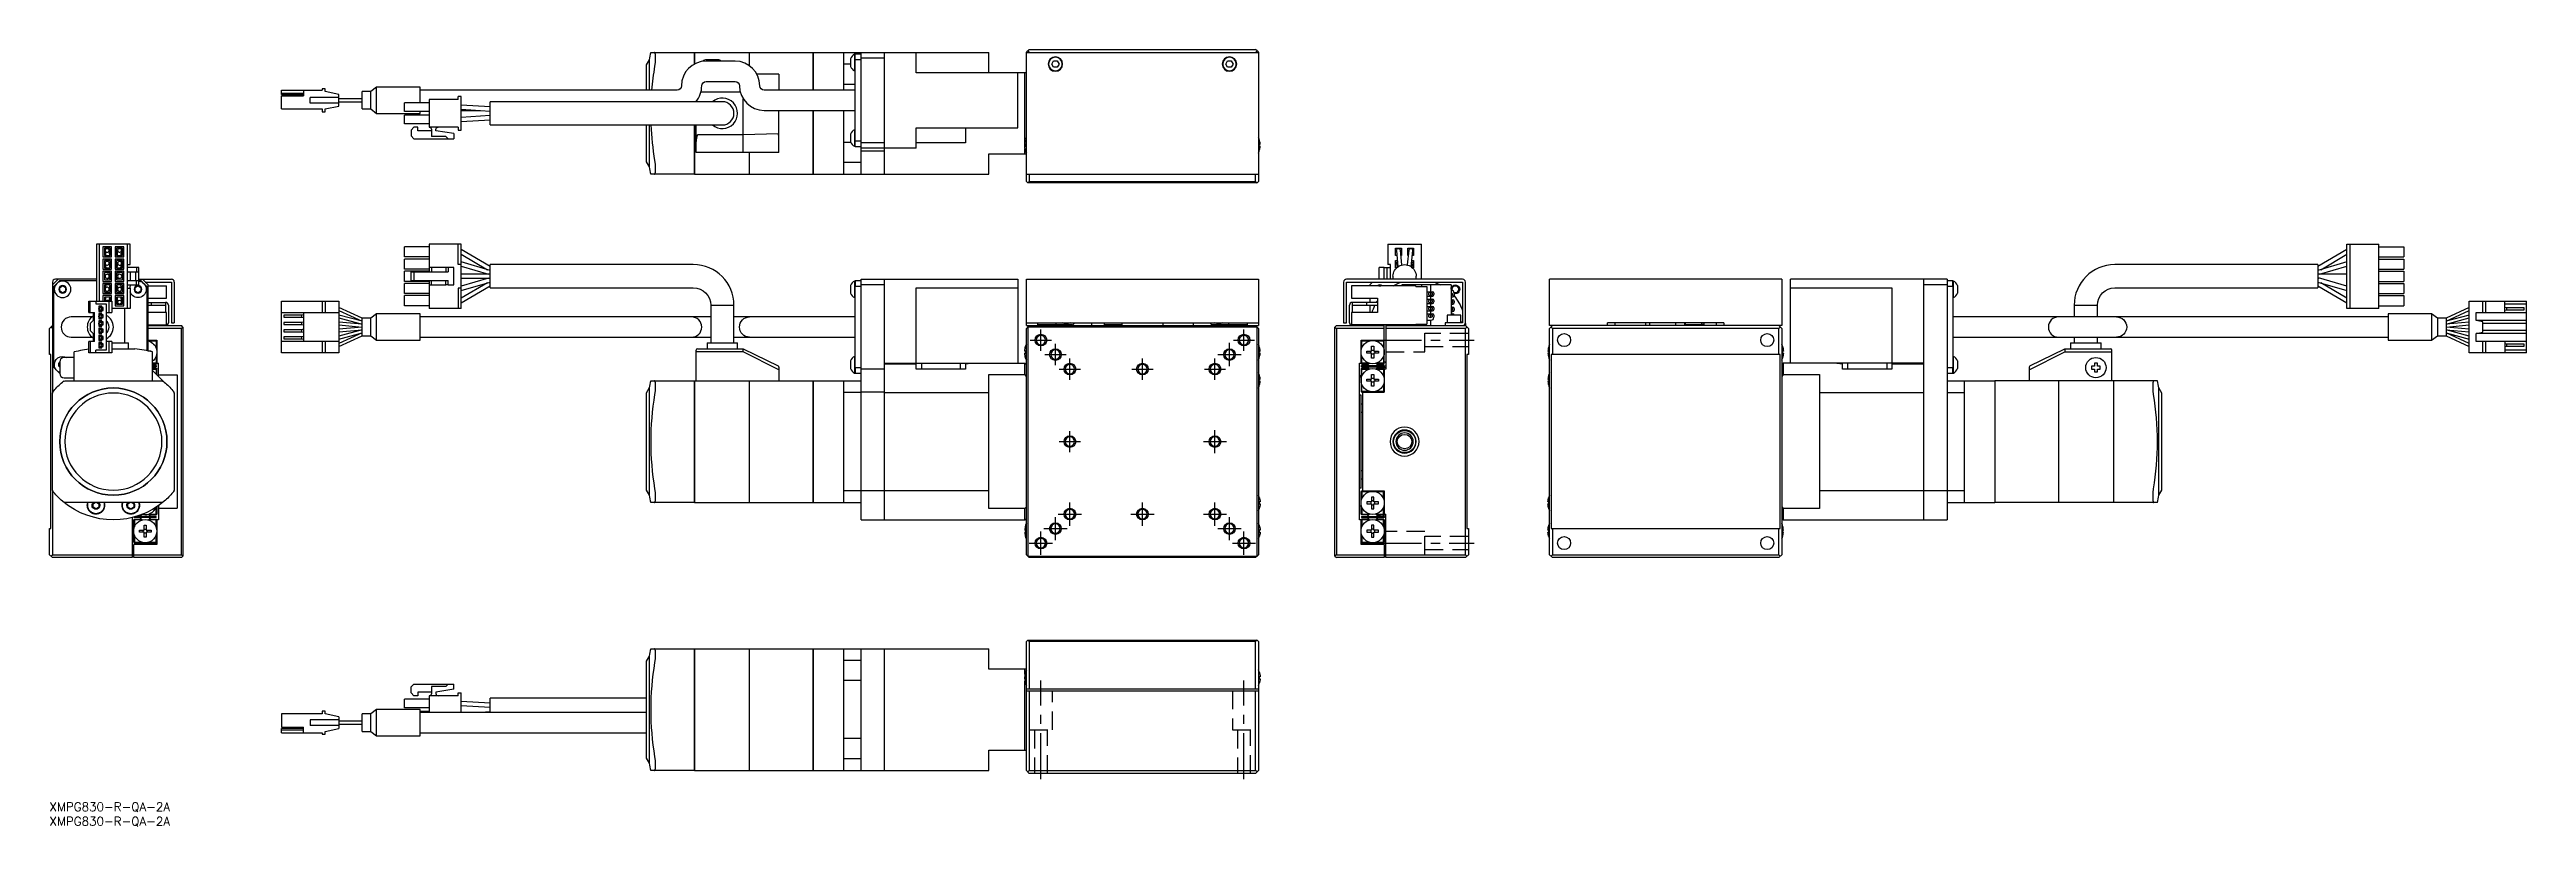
# Model space of a CAD drawing. Extents: x 0 to 854, y -8 to 260.
import ezdxf

# ---------------------------------------------------------------- set-up
doc = ezdxf.new("R2010")
doc.units = 0
doc.header["$LTSCALE"] = 0.5
doc.linetypes.add('CENTER', pattern=[50.8, 31.75, -6.35, 6.35, -6.35])
doc.linetypes.add('DASHED', pattern=[19.05, 12.7, -6.35])
for name, color, linetype in [('MSM_CENTER', 1, 'CENTER'), ('MSM_CONTINUOUS', 7, 'CONTINUOUS'), ('MSM_DASHED', 4, 'DASHED'), ('MSM_NARROW', 5, 'CONTINUOUS'), ('MSM_PART_NUMBER', 7, 'CONTINUOUS')]:
    doc.layers.add(name, color=color, linetype=linetype)
doc.styles.get("Standard").update_dxf_attribs({"font": 'txt.shx', "height": 3, "bigfont": 'bigfont.shx'})

msp = doc.modelspace()

# ---------------------------------------------------------------- texts
at = {"layer": 'MSM_PART_NUMBER'}
for p in [(0, -3), (0, -8)]:
    msp.add_text('XMPG830-R-QA-2A', height=3, dxfattribs=at).set_placement(p)

# ---------------------------------------------------------------- linework, layer by layer
at = {"layer": 'MSM_CENTER'}
for p, q in [((341.7, 155.75), (341.7, 163.05)), ((411.7, 155.75), (411.7, 163.05)), ((338.05, 159.4), (345.35, 159.4)), ((343.05, 154.4), (350.35, 154.4)), ((346.7, 150.75), (346.7, 158.05)), ((402.7, 154.4), (410.7, 154.4)), ((406.7, 150.4), (406.7, 158.4)), ((408.05, 159.4), (415.35, 159.4)), ((457.05, 159.4), (491.05, 159.4)), ((348.05, 149.4), (355.35, 149.4)), ((351.7, 145.75), (351.7, 153.05)), ((373.05, 149.4), (380.35, 149.4)), ((376.7, 145.75), (376.7, 153.05)), ((398.05, 149.4), (405.35, 149.4)), ((401.7, 145.75), (401.7, 153.05)), ((401.7, 120.4), (401.7, 128.4)), ((348.05, 124.4), (355.35, 124.4)), ((351.7, 120.75), (351.7, 128.05)), ((397.7, 124.4), (405.7, 124.4)), ((351.7, 95.4), (351.7, 103.4)), ((376.7, 95.4), (376.7, 103.4)), ((401.7, 95.4), (401.7, 103.4)), ((342.7, 94.4), (350.7, 94.4)), ((346.7, 90.4), (346.7, 98.4)), ((347.7, 99.4), (355.7, 99.4)), ((372.7, 99.4), (380.7, 99.4)), ((397.7, 99.4), (405.7, 99.4)), ((402.7, 94.4), (410.7, 94.4)), ((406.7, 90.4), (406.7, 98.4)), ((337.7, 89.4), (345.7, 89.4)), ((341.7, 85.4), (341.7, 93.4)), ((407.7, 89.4), (415.7, 89.4)), ((411.7, 85.4), (411.7, 93.4)), ((457.05, 89.4), (491.05, 89.4)), ((341.7, 8), (341.7, 42)), ((411.7, 8), (411.7, 42))]:
    msp.add_line(p, q, dxfattribs=at)
at = {"layer": 'MSM_CONTINUOUS'}
for p, q in [((207.2, 258.57), (222.35, 258.57)), ((208.69, 258.09), (208.69, 255.12)), ((222.35, 254.6), (222.35, 258.57)), ((222.35, 258.52), (222.4, 258.52)), ((222.4, 254.62), (222.4, 258.57)), ((222.4, 258.57), (241.25, 258.57)), ((241.25, 253.98), (241.25, 258.57)), ((241.25, 258.52), (241.3, 258.52)), ((241.3, 253.94), (241.3, 258.57)), ((241.3, 258.57), (263.25, 258.57)), ((263.25, 245.57), (263.25, 258.57)), ((263.25, 258.52), (263.3, 258.52)), ((263.3, 245.57), (263.3, 258.57)), ((263.3, 258.57), (323.7, 258.57)), ((273.7, 258.57), (273.7, 245.57)), ((276.05, 256.41), (276.05, 253.73)), ((277.45, 257.92), (277.45, 252.22)), ((277.7, 257.92), (277.45, 257.92)), ((277.7, 226.07), (277.7, 258.07)), ((277.7, 258.07), (279.7, 258.07)), ((279.7, 216.57), (279.7, 258.57)), ((287.7, 256.57), (279.7, 256.57)), ((287.7, 258.57), (287.7, 216.57)), ((298.7, 251.57), (298.7, 258.57)), ((323.7, 251.57), (323.7, 258.57)), ((336.7, 258.57), (337.2, 259.07)), ((336.7, 258.57), (416.7, 258.57)), ((336.7, 214.07), (336.7, 258.57)), ((337.7, 259.57), (337.2, 259.07)), ((337.2, 259.07), (337.7, 258.57)), ((337.7, 259.57), (415.7, 259.57)), ((416.2, 259.07), (415.7, 259.57)), ((415.7, 258.57), (416.2, 259.07)), ((416.2, 259.07), (416.7, 258.57)), ((416.7, 258.57), (416.7, 214.07)), ((206.7, 256.05), (205.7, 254.32)), ((205.7, 254.32), (205.7, 245.57)), ((206.7, 256.05), (206.7, 245.57)), ((208.69, 255.12), (208.56, 253.82)), ((236.3, 255.57), (226.3, 255.57)), ((226.3, 248.57), (236.3, 248.57)), ((230.4, 256.07), (226.4, 256.07)), ((251.4, 251.07), (243.83, 251.07)), ((251.4, 251.07), (251.4, 245.57)), ((276.05, 254.54), (273.7, 254.54)), ((277.45, 252.22), (277.7, 252.22)), ((279.7, 256.07), (277.7, 256.07)), ((336.7, 251.57), (298.7, 251.57)), ((333.7, 232.57), (333.7, 251.57)), ((336.2, 227.65), (336.2, 251.57)), ((345.43, 254.57), (346.06, 255.67)), ((346.06, 253.47), (345.43, 254.57)), ((346.06, 255.67), (347.33, 255.67)), ((347.33, 253.47), (346.06, 253.47)), ((347.33, 255.67), (347.97, 254.57)), ((347.97, 254.57), (347.33, 253.47)), ((405.43, 254.57), (406.06, 255.67)), ((406.06, 253.47), (405.43, 254.57)), ((406.06, 255.67), (407.33, 255.67)), ((407.33, 253.47), (406.06, 253.47)), ((407.33, 255.67), (407.97, 254.57)), ((407.97, 254.57), (407.33, 253.47)), ((80, 244.07), (80, 245.57)), ((80, 245.57), (94, 245.57)), ((80, 244.57), (87.5, 244.57)), ((80, 244.07), (87.5, 244.07)), ((80, 239.07), (80, 243.57)), ((80, 243.57), (87.5, 243.57)), ((80, 239.07), (94, 239.07)), ((87.5, 245.57), (87.5, 243.57)), ((89.85, 241.07), (89.85, 243.07)), ((99.7, 243.07), (89.85, 243.07)), ((99.7, 241.07), (89.85, 241.07)), ((94, 246.07), (94, 245.57)), ((95, 246.07), (94, 246.07)), ((94, 239.07), (94, 238.07)), ((95, 245.07), (95, 246.07)), ((99.7, 244.07), (95, 245.07)), ((95, 239.07), (99.7, 240.07)), ((95, 238.07), (95, 239.07)), ((99.7, 240.07), (99.7, 244.07)), ((107.7, 242.57), (99.7, 242.57)), ((99.7, 241.57), (107.7, 241.57)), ((107.7, 239.07), (107.7, 245.07)), ((110.7, 245.07), (107.7, 245.07)), ((107.7, 239.07), (110.7, 239.07)), ((112.7, 246.57), (110.7, 245.07)), ((110.7, 239.07), (110.7, 245.07)), ((110.7, 239.07), (112.7, 237.57)), ((112.7, 237.57), (112.7, 246.57)), ((127.7, 246.57), (112.7, 246.57)), ((130.9, 241.17), (122.3, 241.17)), ((122.3, 238.17), (122.3, 241.17)), ((127.7, 241.17), (127.7, 246.57)), ((216.3, 245.57), (127.7, 245.57)), ((130.9, 242.37), (130.9, 232.77)), ((140.9, 242.37), (130.9, 242.37)), ((141.9, 243.37), (140.9, 243.37)), ((140.9, 242.37), (140.9, 243.37)), ((141.9, 231.77), (141.9, 243.37)), ((151.9, 239.77), (141.9, 240.37)), ((151.9, 233.57), (151.9, 241.57)), ((231.9, 241.57), (151.9, 241.57)), ((222.9, 241.71), (222.9, 241.57)), ((238.07, 244.92), (224.52, 244.92)), ((239.1, 224.07), (239.1, 242.55)), ((277.7, 245.57), (246.3, 245.57)), ((251.4, 246.62), (251.36, 245.57)), ((277.7, 247.57), (273.7, 247.57)), ((94, 238.07), (95, 238.07)), ((112.7, 237.57), (127.7, 237.57)), ((130.9, 238.17), (122.3, 238.17)), ((130.9, 236.97), (122.3, 236.97)), ((122.3, 233.97), (122.3, 236.97)), ((130.9, 233.97), (122.3, 233.97)), ((125.6, 232.77), (124.6, 231.77)), ((124.6, 231.77), (124.6, 229.77)), ((126.9, 232.77), (125.6, 232.77)), ((126.9, 231.57), (126.9, 232.77)), ((131.65, 231.57), (126.9, 231.57)), ((127.7, 237.57), (127.7, 238.17)), ((140.9, 232.77), (130.9, 232.77)), ((131.65, 232.02), (131.65, 229.57)), ((133.15, 231.57), (133.15, 232.02)), ((139.4, 230.57), (133.15, 231.57)), ((139.4, 230.57), (139.4, 228.77)), ((140.9, 232.77), (140.9, 231.77)), ((140.9, 231.77), (141.9, 231.77)), ((141.9, 238.97), (151.9, 238.37)), ((141.9, 238.57), (148.54, 238.57)), ((151.9, 236.77), (141.9, 236.17)), ((141.9, 234.77), (151.9, 235.37)), ((151.9, 233.57), (231.9, 233.57)), ((205.7, 233.57), (205.7, 220.82)), ((206.7, 233.57), (206.7, 219.09)), ((222.35, 216.57), (222.35, 233.57)), ((222.4, 216.57), (222.4, 233.57)), ((222.9, 224.07), (222.9, 233.57)), ((239.1, 230.22), (251.12, 230.59)), ((246.3, 238.57), (277.7, 238.57)), ((251.4, 224.07), (251.4, 238.57)), ((263.25, 216.57), (263.25, 238.57)), ((263.3, 216.57), (263.3, 238.57)), ((273.7, 238.57), (273.7, 216.57)), ((277.45, 231.92), (277.45, 226.22)), ((277.7, 231.92), (277.45, 231.92)), ((298.7, 225.57), (298.7, 232.57)), ((298.7, 232.57), (333.7, 232.57)), ((315.7, 232.57), (315.7, 227.37)), ((124.6, 229.77), (125.6, 228.77)), ((125.6, 228.77), (139.4, 228.77)), ((136.6, 229.57), (131.65, 229.57)), ((137.4, 228.77), (136.6, 229.57)), ((251.4, 224.07), (222.9, 224.07)), ((223.4, 230.22), (239.1, 230.22)), ((241.25, 216.57), (241.25, 224.07)), ((241.3, 216.57), (241.3, 224.07)), ((276.13, 227.57), (273.7, 227.57)), ((276.05, 230.41), (276.05, 227.73)), ((277.45, 226.22), (277.7, 226.22)), ((277.7, 228.07), (279.7, 228.07)), ((279.7, 226.07), (277.7, 226.07)), ((279.7, 227.57), (287.7, 227.57)), ((298.7, 225.57), (279.7, 225.57)), ((287.7, 224.57), (279.7, 224.57)), ((315.7, 227.37), (298.7, 227.37)), ((323.7, 216.57), (323.7, 223.57)), ((323.7, 223.57), (336.7, 223.57)), ((336.43, 226.93), (336.12, 226.93)), ((336.12, 226.21), (336.43, 226.21)), ((336.2, 226.21), (336.2, 226.93)), ((336.2, 223.57), (336.2, 225.49)), ((336.43, 228.61), (336.43, 228.61)), ((336.43, 226.21), (336.43, 226.93)), ((336.43, 224.53), (336.43, 224.53)), ((416.96, 228.61), (416.97, 228.61)), ((416.96, 226.21), (416.96, 226.93)), ((416.96, 226.93), (417.28, 226.93)), ((417.28, 226.21), (416.96, 226.21)), ((416.97, 224.53), (416.96, 224.53)), ((205.7, 220.82), (206.7, 219.09)), ((222.35, 216.57), (207.2, 216.57)), ((208.56, 221.32), (208.69, 220.02)), ((208.69, 220.02), (208.69, 217.05)), ((222.35, 216.62), (222.4, 216.62)), ((222.4, 216.57), (241.25, 216.57)), ((241.25, 216.62), (241.3, 216.62)), ((241.3, 216.57), (263.25, 216.57)), ((263.25, 216.62), (263.3, 216.62)), ((263.3, 216.57), (323.7, 216.57)), ((279.7, 220.6), (273.7, 220.6)), ((279.7, 216.57), (279.7, 216.7)), ((336.7, 216.57), (416.7, 216.57)), ((336.7, 214.07), (337.2, 213.57)), ((337.2, 213.57), (337.7, 214.07)), ((416.2, 213.57), (337.2, 213.57)), ((337.7, 216.57), (337.7, 214.07)), ((337.7, 214.07), (415.7, 214.07)), ((415.7, 214.07), (415.7, 216.57)), ((415.7, 214.07), (416.2, 213.57)), ((416.2, 213.57), (416.7, 214.07)), ((16.2, 192.5), (16.2, 172.85)), ((27.8, 192.5), (16.2, 192.5)), ((17.2, 172.85), (17.2, 192.5)), ((18.41, 191.55), (18.41, 188.05)), ((21.41, 191.55), (18.41, 191.55)), ((18.41, 188.05), (21.41, 188.05)), ((18.91, 191.05), (18.91, 188.55)), ((20.91, 191.05), (18.91, 191.05)), ((18.91, 188.55), (20.91, 188.55)), ((19.16, 190.24), (19.33, 188.55)), ((20.74, 188.55), (20.55, 190.38)), ((20.91, 189.38), (20.67, 189.24)), ((20.91, 188.55), (20.91, 191.05)), ((21.41, 188.05), (21.41, 191.55)), ((22.61, 191.55), (22.61, 188.05)), ((25.61, 191.55), (22.61, 191.55)), ((22.61, 188.05), (25.61, 188.05)), ((25.11, 191.05), (23.11, 191.05)), ((23.11, 191.05), (23.11, 188.55)), ((23.11, 188.55), (25.11, 188.55)), ((23.46, 190.38), (23.28, 188.55)), ((24.68, 188.55), (24.85, 190.24)), ((24.71, 191.05), (24.71, 190.66)), ((24.71, 188.78), (24.71, 188.55)), ((25.11, 188.55), (25.11, 191.05)), ((25.61, 188.05), (25.61, 191.55)), ((26.8, 192.5), (26.8, 170.3)), ((27.8, 185.5), (27.8, 192.5)), ((122.3, 188.05), (122.3, 191.55)), ((130.9, 191.55), (122.3, 191.55)), ((130.9, 188.05), (122.3, 188.05)), ((130.9, 192.5), (130.9, 182.9)), ((141.9, 192.5), (130.9, 192.5)), ((140.9, 185.5), (140.9, 192.5)), ((141.9, 170.3), (141.9, 192.5)), ((151.9, 184.71), (141.9, 190.61)), ((141.9, 188.99), (150.9, 183.67)), ((461.25, 192.5), (461.25, 185.5)), ((461.25, 192.5), (472.85, 192.5)), ((463.95, 191.05), (465.95, 191.05)), ((463.95, 188.55), (463.95, 191.05)), ((464.38, 188.55), (463.95, 188.55)), ((464.21, 190.24), (464.77, 184.68)), ((466.12, 185.29), (465.6, 190.38)), ((465.95, 188.55), (465.79, 188.55)), ((465.95, 191.05), (465.95, 188.55)), ((468.51, 190.38), (467.99, 185.29)), ((468.15, 191.05), (470.15, 191.05)), ((468.15, 188.55), (468.15, 191.05)), ((468.32, 188.55), (468.15, 188.55)), ((469.34, 184.68), (469.9, 190.24)), ((470.15, 188.55), (469.73, 188.55)), ((470.15, 191.05), (470.15, 188.55)), ((472.85, 180.4), (472.85, 192.5)), ((791.84, 190.61), (781.84, 184.71)), ((782.83, 183.67), (791.84, 188.99)), ((791.84, 192.5), (802.84, 192.5)), ((791.84, 170.3), (791.84, 192.5)), ((792.84, 192.5), (792.84, 170.3)), ((802.84, 170.3), (802.84, 192.5)), ((802.84, 191.55), (811.44, 191.55)), ((802.84, 188.05), (811.44, 188.05)), ((811.44, 191.55), (811.44, 188.05)), ((3, 180.4), (1, 178.4)), ((1, 179.4), (1, 141.37)), ((16.2, 180.4), (2, 180.4)), ((3.5, 179.9), (2.75, 179.15)), ((3.5, 179.9), (16.2, 179.9)), ((18.41, 187.35), (18.41, 183.85)), ((21.41, 187.35), (18.41, 187.35)), ((18.41, 183.85), (21.41, 183.85)), ((18.41, 183.15), (18.41, 179.65)), ((21.41, 183.15), (18.41, 183.15)), ((18.41, 179.65), (21.41, 179.65)), ((18.91, 186.85), (18.91, 184.35)), ((20.91, 186.85), (18.91, 186.85)), ((18.91, 184.35), (20.91, 184.35)), ((18.91, 182.65), (18.91, 180.15)), ((20.91, 182.65), (18.91, 182.65)), ((18.91, 180.15), (20.91, 180.15)), ((19.16, 185.74), (19.45, 184.35)), ((19.5, 186.85), (19.54, 186.48)), ((19.82, 180.29), (19.79, 180.15)), ((20.91, 182.1), (19.85, 182.1)), ((19.85, 180.7), (20.91, 180.7)), ((20.88, 184.35), (20.53, 186.02)), ((20.91, 184.35), (20.91, 186.85)), ((20.91, 180.15), (20.91, 182.65)), ((21.41, 183.85), (21.41, 187.35)), ((21.41, 179.65), (21.41, 183.15)), ((22.61, 187.35), (22.61, 183.85)), ((25.61, 187.35), (22.61, 187.35)), ((22.61, 183.85), (25.61, 183.85)), ((22.61, 183.15), (22.61, 179.65)), ((25.61, 183.15), (22.61, 183.15)), ((22.61, 179.65), (25.61, 179.65)), ((25.11, 186.85), (23.11, 186.85)), ((23.11, 186.85), (23.11, 184.35)), ((23.11, 184.35), (25.11, 184.35)), ((25.11, 182.65), (23.11, 182.65)), ((23.11, 182.65), (23.11, 180.15)), ((24.17, 182.1), (23.11, 182.1)), ((23.11, 180.7), (24.17, 180.7)), ((23.11, 180.15), (25.11, 180.15)), ((23.48, 186.02), (23.14, 184.35)), ((24.47, 186.48), (24.51, 186.85)), ((24.51, 186.46), (24.51, 186.81)), ((24.57, 184.35), (24.85, 185.74)), ((24.71, 186.85), (24.71, 186.3)), ((24.71, 185.04), (24.71, 184.35)), ((25.11, 184.35), (25.11, 186.85)), ((25.11, 180.15), (25.11, 182.65)), ((25.61, 183.85), (25.61, 187.35)), ((25.61, 179.65), (25.61, 183.15)), ((26.8, 185.5), (27.8, 185.5)), ((30.8, 184.4), (26.8, 184.4)), ((26.8, 182.9), (30.8, 182.9)), ((26.8, 179.9), (30.8, 179.9)), ((27.8, 182.9), (27.8, 179.9)), ((29.8, 179.9), (29.8, 182.9)), ((30, 184.4), (30, 182.9)), ((30, 178.4), (30, 179.9)), ((30.8, 178.4), (30.8, 184.4)), ((30.8, 180.4), (42, 180.4)), ((30.8, 179.9), (31.5, 179.9)), ((32.25, 179.15), (31.5, 179.9)), ((34, 178.4), (32, 180.4)), ((33, 179.4), (42, 179.4)), ((42, 179.4), (42, 165.4)), ((43, 179.4), (43, 165.4)), ((122.3, 183.85), (122.3, 187.35)), ((130.9, 187.35), (122.3, 187.35)), ((130.9, 183.85), (122.3, 183.85)), ((122.3, 179.65), (122.3, 183.15)), ((130.9, 183.15), (122.3, 183.15)), ((130.9, 179.65), (122.3, 179.65)), ((124.6, 179.9), (124.6, 182.9)), ((124.6, 182.9), (125.6, 182.9)), ((124.6, 179.9), (125.6, 179.9)), ((125.6, 182.9), (125.6, 179.9)), ((125.6, 182.9), (137.4, 182.9)), ((125.6, 179.9), (137.4, 179.9)), ((136.6, 184.4), (130.9, 184.4)), ((130.9, 179.9), (130.9, 170.3)), ((131.65, 184.4), (131.65, 182.9)), ((131.65, 178.4), (131.65, 179.9)), ((136.6, 184.4), (136.6, 182.9)), ((137.4, 184.4), (136.6, 184.4)), ((136.6, 178.4), (136.6, 179.9)), ((139.4, 184.4), (137.4, 184.4)), ((137.4, 184.4), (137.4, 182.9)), ((137.4, 178.4), (137.4, 179.9)), ((139.4, 178.4), (139.4, 184.4)), ((141.9, 185.5), (140.9, 185.5)), ((151.9, 183.38), (141.9, 186.33)), ((141.9, 184.87), (151.29, 182.1)), ((151.9, 182.1), (141.9, 182.1)), ((141.9, 180.7), (151.9, 180.7)), ((151.29, 180.7), (141.9, 177.93)), ((141.9, 176.47), (151.9, 179.42)), ((151.9, 177.4), (151.9, 185.4)), ((221.9, 185.4), (151.9, 185.4)), ((277.45, 179.75), (277.45, 174.05)), ((277.7, 179.75), (277.45, 179.75)), ((277.7, 179.9), (279.7, 179.9)), ((277.7, 147.9), (277.7, 179.9)), ((277.7, 179.75), (277.7, 177.9)), ((279.7, 97.4), (279.7, 180.4)), ((279.7, 180.4), (333.7, 180.4)), ((287.7, 180.4), (287.7, 97.4)), ((333.7, 180.4), (333.7, 151.4)), ((336.7, 180.4), (416.7, 180.4)), ((336.7, 164.4), (336.7, 180.4)), ((416.7, 180.4), (416.7, 164.4)), ((446.05, 179.4), (446.05, 165.4)), ((487.05, 180.4), (447.05, 180.4)), ((447.05, 179.4), (487.05, 179.4)), ((447.05, 165.4), (447.05, 179.4)), ((456.05, 179.4), (455.05, 178.4)), ((458.25, 180.4), (458.25, 184.4)), ((460.05, 184.4), (458.25, 184.4)), ((460.05, 180.4), (460.05, 184.4)), ((460.05, 184.4), (462.25, 184.4)), ((461.05, 180.4), (461.05, 184.4)), ((462.25, 185.5), (461.25, 185.5)), ((462.25, 180.4), (462.25, 185.5)), ((463.05, 181.4), (463.05, 180.39)), ((463.95, 186.85), (464.55, 186.85)), ((463.95, 184.35), (463.95, 186.85)), ((464.35, 184.35), (463.95, 184.35)), ((464.21, 185.74), (464.47, 184.45)), ((469.56, 186.85), (470.15, 186.85)), ((469.64, 184.45), (469.9, 185.74)), ((470.15, 184.35), (469.76, 184.35)), ((470.15, 186.85), (470.15, 184.35)), ((471.05, 180.4), (471.05, 181.4)), ((487.05, 179.4), (487.05, 165.4)), ((488.05, 164.4), (488.05, 179.4)), ((517.04, 164.4), (517.04, 180.4)), ((597.04, 180.4), (517.04, 180.4)), ((597.04, 180.4), (597.04, 164.4)), ((600.04, 151.4), (600.04, 180.4)), ((654.04, 180.4), (600.04, 180.4)), ((646.04, 97.4), (646.04, 180.4)), ((654.04, 180.4), (654.04, 97.4)), ((654.04, 179.9), (656.04, 179.9)), ((656.04, 179.9), (656.04, 147.9)), ((656.04, 177.9), (656.04, 179.75)), ((656.29, 179.75), (656.04, 179.75)), ((656.29, 174.05), (656.29, 179.75)), ((781.84, 185.4), (711.84, 185.4)), ((791.84, 186.33), (781.84, 183.38)), ((781.84, 185.4), (781.84, 177.4)), ((791.84, 182.1), (781.84, 182.1)), ((781.84, 180.7), (781.97, 180.7)), ((781.84, 179.42), (791.84, 176.47)), ((791.84, 177.93), (782.03, 180.82)), ((782.44, 182.1), (791.84, 184.87)), ((802.84, 187.35), (811.44, 187.35)), ((802.84, 183.85), (811.44, 183.85)), ((802.84, 183.15), (811.44, 183.15)), ((802.84, 179.65), (811.44, 179.65)), ((811.44, 187.35), (811.44, 183.85)), ((811.44, 183.15), (811.44, 179.65)), ((2.25, 178.65), (1.5, 177.9)), ((1.5, 149.9), (1.5, 177.9)), ((3.5, 177.48), (4.5, 178.05)), ((3.5, 176.32), (3.5, 177.48)), ((4.5, 175.74), (3.5, 176.32)), ((4.5, 178.05), (5.5, 177.48)), ((5.5, 176.32), (4.5, 175.74)), ((5.5, 177.48), (5.5, 176.32)), ((13.5, 168.9), (13.5, 172.85)), ((13.5, 172.85), (21.5, 172.85)), ((14, 168.9), (14, 172.85)), ((16, 172.85), (16, 171.9)), ((16, 171.9), (19.5, 171.9)), ((18, 171.05), (17, 171.05)), ((17, 171.05), (17, 169.25)), ((17.2, 170.59), (17.2, 171.05)), ((18, 170.65), (18, 171.05)), ((18.41, 178.95), (18.41, 175.45)), ((21.41, 178.95), (18.41, 178.95)), ((18.41, 175.45), (21.41, 175.45)), ((18.41, 174.75), (18.41, 172.85)), ((21.41, 174.75), (18.41, 174.75)), ((18.91, 178.45), (18.91, 175.95)), ((20.91, 178.45), (18.91, 178.45)), ((18.91, 175.95), (20.91, 175.95)), ((18.91, 174.25), (18.91, 172.85)), ((20.91, 174.25), (18.91, 174.25)), ((19.45, 178.45), (19.16, 177.06)), ((19.33, 174.25), (19.19, 172.85)), ((19.54, 176.32), (19.5, 175.95)), ((19.5, 171.9), (19.5, 155.9)), ((20.5, 168.9), (20.5, 172.85)), ((20.53, 176.78), (20.88, 178.45)), ((20.59, 172.85), (20.74, 174.25)), ((20.91, 175.95), (20.91, 178.45)), ((20.91, 172.85), (20.91, 174.25)), ((21.41, 175.45), (21.41, 178.95)), ((21.41, 172.85), (21.41, 174.75)), ((21.5, 172.85), (21.5, 168.9)), ((22.61, 178.95), (22.61, 175.45)), ((25.61, 178.95), (22.61, 178.95)), ((22.61, 175.45), (25.61, 175.45)), ((22.61, 174.75), (22.61, 171.25)), ((25.61, 174.75), (22.61, 174.75)), ((22.61, 171.25), (25.61, 171.25)), ((25.11, 178.45), (23.11, 178.45)), ((23.11, 178.45), (23.11, 175.95)), ((23.11, 175.95), (25.11, 175.95)), ((25.11, 174.25), (23.11, 174.25)), ((23.11, 174.25), (23.11, 171.75)), ((23.11, 171.75), (25.11, 171.75)), ((23.14, 178.45), (23.48, 176.78)), ((23.28, 174.25), (23.46, 172.42)), ((24.51, 175.95), (24.47, 176.32)), ((24.85, 177.06), (24.57, 178.45)), ((24.85, 172.56), (24.68, 174.25)), ((25.11, 175.95), (25.11, 178.45)), ((25.11, 171.75), (25.11, 174.25)), ((25.61, 175.45), (25.61, 178.95)), ((25.61, 171.25), (25.61, 174.75)), ((26.8, 178.4), (30.8, 178.4)), ((26.8, 177.3), (27.8, 177.3)), ((27.8, 177.3), (27.8, 170.3)), ((29.5, 177.48), (30.5, 178.05)), ((29.5, 176.32), (29.5, 177.48)), ((30.5, 175.74), (29.5, 176.32)), ((30.5, 178.05), (31.5, 177.48)), ((31.5, 176.32), (30.5, 175.74)), ((31.5, 177.48), (31.5, 176.32)), ((33.5, 177.9), (32.75, 178.65)), ((33.5, 177.9), (33.5, 155.74)), ((34, 155.64), (34, 178.4)), ((34, 178.1), (40.3, 178.1)), ((34, 173.9), (40.3, 173.9)), ((34, 172.4), (40, 172.4)), ((34, 171.4), (40, 171.4)), ((35, 172.4), (35, 171.4)), ((40, 172.4), (40, 168.9)), ((40.3, 173.9), (40.3, 178.1)), ((41, 171.4), (41, 165.4)), ((80, 154.95), (80, 172.85)), ((80, 172.85), (99.7, 172.85)), ((94, 172.85), (94, 168.9)), ((95, 172.85), (95, 168.9)), ((99.7, 172.85), (99.7, 154.95)), ((122.3, 175.45), (122.3, 178.95)), ((130.9, 178.95), (122.3, 178.95)), ((130.9, 175.45), (122.3, 175.45)), ((122.3, 171.25), (122.3, 174.75)), ((130.9, 174.75), (122.3, 174.75)), ((130.9, 171.25), (122.3, 171.25)), ((130.9, 178.4), (136.6, 178.4)), ((137.4, 178.4), (136.6, 178.4)), ((137.4, 178.4), (139.4, 178.4)), ((141.9, 177.3), (140.9, 177.3)), ((140.9, 177.3), (140.9, 170.3)), ((150.9, 179.13), (141.9, 173.81)), ((141.9, 172.19), (151.9, 178.09)), ((151.9, 177.4), (221.9, 177.4)), ((227.9, 171.4), (235.9, 171.4)), ((227.9, 171.4), (227.9, 158.4)), ((235.9, 158.4), (235.9, 171.4)), ((276.05, 178.24), (276.05, 175.56)), ((277.45, 174.05), (277.7, 174.05)), ((279.7, 177.9), (277.7, 177.9)), ((287.7, 178.4), (279.7, 178.4)), ((298.7, 177.39), (333.7, 177.39)), ((298.7, 151.4), (298.7, 177.39)), ((448.05, 165.4), (448.05, 171.4)), ((470.95, 178.1), (448.75, 178.1)), ((448.75, 178.1), (448.75, 173.9)), ((448.75, 173.9), (457.75, 173.9)), ((457.75, 172.4), (449.05, 172.4)), ((449.05, 168.9), (449.05, 172.4)), ((449.05, 171.4), (457.75, 171.4)), ((454.05, 171.4), (454.05, 172.4)), ((455.05, 178.4), (455.05, 178.1)), ((455.05, 173.9), (455.05, 172.4)), ((455.05, 171.4), (455.05, 168.9)), ((457.75, 173.9), (457.75, 168.9)), ((466.05, 178.4), (466.05, 178.1)), ((483.05, 178.4), (466.05, 178.4)), ((470.95, 177.9), (470.95, 178.1)), ((470.95, 177.9), (474.75, 177.9)), ((473.05, 177.9), (473.05, 178.4)), ((474.75, 177.9), (474.75, 164.9)), ((474.75, 176.07), (476.65, 176.07)), ((474.75, 174.57), (476.65, 174.57)), ((474.75, 173.53), (476.65, 173.53)), ((474.75, 172.03), (476.65, 172.03)), ((474.75, 170.99), (476.65, 170.99)), ((476.05, 176.07), (476.05, 178.4)), ((476.05, 174.82), (476.05, 175.81)), ((476.05, 173.53), (476.05, 174.57)), ((476.05, 172.28), (476.05, 173.27)), ((476.05, 170.99), (476.05, 172.03)), ((477.15, 175.57), (477.15, 175.07)), ((477.15, 173.03), (477.15, 172.53)), ((483.05, 178.4), (483.05, 168)), ((483.05, 174.35), (483.65, 174.35)), ((483.05, 173.31), (483.65, 173.31)), ((483.05, 171.81), (483.65, 171.81)), ((483.05, 170.77), (483.65, 170.77)), ((484.15, 175.55), (484.15, 174.85)), ((484.15, 172.81), (484.15, 172.31)), ((600.04, 177.39), (635.04, 177.39)), ((635.04, 177.39), (635.04, 151.4)), ((654.04, 178.4), (646.04, 178.4)), ((656.04, 177.9), (654.04, 177.9)), ((656.04, 174.05), (656.29, 174.05)), ((657.69, 175.56), (657.69, 178.24)), ((697.84, 171.4), (705.84, 171.4)), ((697.84, 171.4), (697.84, 167.4)), ((705.84, 167.4), (705.84, 171.4)), ((711.84, 177.4), (781.84, 177.4)), ((781.84, 178.09), (791.84, 172.19)), ((791.84, 173.81), (782.83, 179.13)), ((802.84, 178.95), (811.44, 178.95)), ((802.84, 175.45), (811.44, 175.45)), ((802.84, 174.75), (811.44, 174.75)), ((802.84, 171.25), (811.44, 171.25)), ((811.44, 178.95), (811.44, 175.45)), ((811.44, 174.75), (811.44, 171.25)), ((834.04, 154.95), (834.04, 172.85)), ((834.04, 172.85), (853.74, 172.85)), ((838.74, 168.9), (838.74, 172.85)), ((839.74, 168.9), (839.74, 172.85)), ((846.24, 168.9), (846.24, 172.85)), ((846.24, 171.9), (853.74, 171.9)), ((853.74, 154.95), (853.74, 172.85)), ((0, 163.4), (1, 164.4)), ((0, 154.4), (0, 163.4)), ((1, 163.4), (0.5, 163.9)), ((14.67, 167.4), (7.5, 167.4)), ((13.5, 168.9), (15.5, 168.9)), ((15, 166.15), (14, 165.15)), ((14, 165.15), (14, 162.65)), ((14, 162.65), (15, 161.65)), ((15, 168.9), (15, 166.15)), ((15.5, 158.9), (15.5, 168.9)), ((17.03, 170.3), (17, 170.3)), ((17, 169.25), (18, 169.25)), ((18, 168.55), (17, 168.55)), ((17, 168.55), (17, 166.75)), ((17, 166.75), (18, 166.75)), ((18, 166.05), (17, 166.05)), ((17, 166.05), (17, 164.25)), ((17, 165.4), (17.02, 165.26)), ((17, 164.4), (17.02, 164.25)), ((17, 164.25), (18, 164.25)), ((17, 163.55), (17, 161.75)), ((18, 163.55), (17, 163.55)), ((17.02, 163.55), (17, 163.4)), ((17.02, 162.53), (17, 162.4)), ((17.98, 164.25), (18, 164.4)), ((18, 163.4), (17.98, 163.55)), ((18.5, 170.65), (18, 170.65)), ((18, 169.25), (18, 169.66)), ((18, 169.65), (18.5, 169.65)), ((18, 168.12), (18, 168.55)), ((18.5, 168.15), (18, 168.15)), ((18, 166.75), (18, 167.16)), ((18, 167.15), (18.5, 167.15)), ((18, 165.62), (18, 166.05)), ((18.5, 165.65), (18, 165.65)), ((18, 164.25), (18, 164.66)), ((18, 164.65), (18.5, 164.65)), ((18, 163.12), (18, 163.55)), ((18.5, 163.15), (18, 163.15)), ((18.5, 170.3), (18.21, 170.3)), ((18.5, 169.65), (18.5, 170.65)), ((18.5, 167.15), (18.5, 168.15)), ((18.5, 164.65), (18.5, 165.65)), ((18.5, 162.15), (18.5, 163.15)), ((19.5, 168.9), (21.5, 168.9)), ((27.8, 170.3), (21.5, 170.3)), ((26, 158.4), (26, 170.3)), ((40.3, 168.9), (34, 168.9)), ((34, 164.7), (40.3, 164.7)), ((34, 164.4), (45.5, 164.4)), ((45.5, 163.4), (34, 163.4)), ((35, 164.4), (35, 164.7)), ((40.3, 164.7), (40.3, 168.9)), ((42, 165.4), (43, 165.4)), ((46, 163.9), (45.5, 164.4)), ((45.5, 163.4), (46, 163.9)), ((45.5, 85.4), (45.5, 163.4)), ((46, 163.9), (46, 84.9)), ((80, 168.9), (99.7, 168.9)), ((80.8, 167.99), (80.8, 167.29)), ((86.8, 167.99), (80.8, 167.99)), ((80.8, 167.29), (86.8, 167.29)), ((80.8, 165.49), (80.8, 164.79)), ((86.8, 165.49), (80.8, 165.49)), ((80.8, 164.79), (86.8, 164.79)), ((80.8, 162.99), (80.8, 162.29)), ((86.8, 162.99), (80.8, 162.99)), ((80.8, 162.29), (86.8, 162.29)), ((87.5, 168.11), (86.8, 167.99)), ((86.8, 167.99), (86.8, 167.29)), ((86.8, 167.29), (87.5, 167.17)), ((87.5, 165.61), (86.8, 165.49)), ((86.8, 165.49), (86.8, 164.79)), ((86.8, 164.79), (87.5, 164.67)), ((87.5, 163.11), (86.8, 162.99)), ((86.8, 162.99), (86.8, 162.29)), ((86.8, 162.29), (87.5, 162.17)), ((87.5, 168.9), (87.5, 158.9)), ((107.7, 166.9), (99.7, 170.63)), ((99.7, 169.63), (107.7, 165.9)), ((107.7, 165.9), (99.7, 168.04)), ((99.7, 167.04), (107.7, 164.9)), ((107.7, 164.9), (99.7, 165.6)), ((99.7, 164.6), (107.7, 163.9)), ((107.7, 163.9), (99.7, 163.2)), ((107.7, 162.9), (99.7, 160.76)), ((99.7, 162.2), (107.7, 162.9)), ((107.7, 160.9), (107.7, 166.9)), ((110.7, 166.9), (107.7, 166.9)), ((112.7, 168.4), (110.7, 166.9)), ((110.7, 160.9), (110.7, 166.9)), ((112.7, 159.4), (112.7, 168.4)), ((127.7, 168.4), (112.7, 168.4)), ((127.7, 159.4), (127.7, 168.4)), ((227.9, 167.4), (127.7, 167.4)), ((141.9, 170.3), (130.9, 170.3)), ((277.7, 167.4), (235.9, 167.4)), ((336.7, 165.4), (416.7, 165.4)), ((336.7, 164.4), (416.7, 164.4)), ((336.7, 163.4), (337.2, 163.9)), ((336.7, 85.4), (336.7, 163.4)), ((337.2, 163.9), (337.7, 164.4)), ((337.2, 163.9), (337.2, 84.9)), ((416.2, 163.9), (337.2, 163.9)), ((340.6, 164.7), (340.6, 165.4)), ((352.4, 164.7), (340.6, 164.7)), ((346.9, 165.4), (346.9, 164.7)), ((347.2, 164.4), (347.2, 164.7)), ((359.2, 164.4), (359.2, 165.4)), ((363.6, 164.7), (363.6, 165.4)), ((369.7, 164.7), (363.6, 164.7)), ((369.7, 164.4), (369.7, 165.4)), ((383.7, 165.4), (383.7, 164.4)), ((394.2, 165.4), (394.2, 164.4)), ((412.8, 164.7), (401, 164.7)), ((406.2, 164.7), (406.2, 164.4)), ((406.5, 164.7), (406.5, 165.4)), ((412.8, 165.4), (412.8, 164.7)), ((415.7, 164.4), (416.2, 163.9)), ((416.2, 84.9), (416.2, 163.9)), ((416.2, 163.9), (416.7, 163.4)), ((416.7, 163.4), (416.7, 85.4)), ((443.55, 164.4), (443.05, 163.9)), ((443.05, 84.9), (443.05, 163.9)), ((443.05, 163.9), (443.55, 163.4)), ((443.55, 164.4), (460.05, 164.4)), ((443.55, 163.4), (443.55, 85.4)), ((460.05, 163.4), (443.55, 163.4)), ((446.05, 165.4), (447.05, 165.4)), ((448.75, 168.9), (448.75, 164.7)), ((457.75, 168.9), (448.75, 168.9)), ((470.95, 164.7), (448.75, 164.7)), ((454.05, 164.7), (454.05, 164.4)), ((455.05, 164.7), (455.05, 164.4)), ((456.92, 164.4), (457.44, 164.7)), ((457.67, 164.7), (458.19, 164.4)), ((460.05, 159.4), (460.05, 164.4)), ((460.55, 164.4), (460.55, 149.4)), ((460.55, 164.4), (488.05, 164.4)), ((488.05, 163.4), (460.55, 163.4)), ((462.05, 164.7), (462.05, 164.4)), ((466.05, 164.7), (466.05, 164.4)), ((470.95, 164.9), (474.75, 164.9)), ((470.95, 164.7), (470.95, 164.9)), ((473.05, 164.4), (473.05, 164.9)), ((474.75, 169.49), (476.65, 169.49)), ((474.75, 168.45), (476.65, 168.45)), ((474.75, 166.25), (476.15, 166.25)), ((476.05, 169.74), (476.05, 170.73)), ((476.05, 168.45), (476.05, 169.49)), ((476.05, 167.2), (476.05, 168.19)), ((476.05, 164.4), (476.05, 166.25)), ((477.15, 170.49), (477.15, 169.99)), ((477.15, 167.95), (477.15, 167.25)), ((481.05, 165.4), (481.05, 164.4)), ((487.05, 165.4), (481.05, 165.4)), ((486.4, 168), (481.7, 168)), ((481.7, 168), (481.7, 165.4)), ((483.05, 169.27), (483.65, 169.27)), ((483.05, 168.45), (483.65, 168.45)), ((483.51, 168), (483.05, 168.19)), ((484.15, 170.27), (484.15, 169.77)), ((486.4, 165.4), (486.4, 168)), ((488.05, 164.4), (489.05, 163.4)), ((488.55, 163.9), (488.05, 163.4)), ((488.05, 85.4), (488.05, 163.4)), ((489.05, 163.4), (489.05, 154.4)), ((597.04, 164.4), (517.04, 164.4)), ((518.04, 164.4), (517.04, 163.4)), ((517.04, 85.4), (517.04, 163.4)), ((517.54, 163.9), (518.04, 163.4)), ((518.04, 163.4), (518.04, 154.4)), ((596.04, 163.4), (518.04, 163.4)), ((577.04, 165.4), (537.04, 165.4)), ((537.04, 164.4), (537.04, 165.4)), ((539.54, 165.4), (539.54, 164.4)), ((550.04, 165.4), (550.04, 164.4)), ((551.54, 164.4), (551.54, 165.4)), ((560.54, 164.4), (560.54, 165.4)), ((563.54, 165.4), (563.54, 164.4)), ((570.14, 164.7), (563.54, 164.7)), ((563.84, 164.7), (563.84, 165.4)), ((564.04, 164.4), (564.04, 164.7)), ((569.44, 165.4), (569.44, 164.9)), ((569.44, 164.9), (570.14, 164.9)), ((570.14, 165.4), (570.14, 164.7)), ((574.54, 164.4), (574.54, 165.4)), ((577.04, 165.4), (577.04, 164.4)), ((597.04, 163.4), (596.04, 164.4)), ((596.04, 163.4), (596.54, 163.9)), ((596.04, 154.4), (596.04, 163.4)), ((597.04, 163.4), (597.04, 85.4)), ((806.04, 167.4), (656.04, 167.4)), ((802.84, 170.3), (791.84, 170.3)), ((806.04, 168.4), (806.04, 159.4)), ((821.04, 168.4), (806.04, 168.4)), ((821.04, 168.4), (821.04, 159.4)), ((823.04, 166.9), (821.04, 168.4)), ((823.04, 166.9), (823.04, 160.9)), ((826.04, 166.9), (823.04, 166.9)), ((834.04, 170.63), (826.04, 166.9)), ((826.04, 165.9), (834.04, 169.63)), ((834.04, 168.04), (826.04, 165.9)), ((826.04, 164.9), (834.04, 167.04)), ((826.04, 166.9), (826.04, 160.9)), ((834.04, 165.6), (826.04, 164.9)), ((826.04, 163.9), (834.04, 164.6)), ((834.04, 163.2), (826.04, 163.9)), ((834.04, 160.76), (826.04, 162.9)), ((826.04, 162.9), (834.04, 162.2)), ((836.39, 166.15), (836.39, 168.9)), ((836.39, 168.9), (853.74, 168.9)), ((838.74, 165.65), (836.39, 166.15)), ((853.74, 166.15), (836.39, 166.15)), ((838.74, 162.15), (838.74, 165.65)), ((853.74, 165.15), (838.74, 165.15)), ((853.74, 162.65), (838.74, 162.65)), ((846.93, 170.49), (846.24, 170.61)), ((846.24, 169.67), (846.93, 169.79)), ((846.93, 169.79), (846.93, 170.49)), ((852.93, 170.49), (846.93, 170.49)), ((846.93, 169.79), (852.93, 169.79)), ((852.93, 169.79), (852.93, 170.49)), ((0.5, 154.4), (0, 154.4)), ((0.5, 94.4), (0.5, 154.4)), ((7.5, 160.4), (14.67, 160.4)), ((8.5, 145.4), (8.5, 155.32)), ((13.5, 156.25), (11.35, 155.9)), ((13.5, 154.95), (13.5, 158.9)), ((15.5, 158.9), (13.5, 158.9)), ((21.5, 154.95), (13.5, 154.95)), ((14, 158.9), (14, 154.95)), ((15, 161.65), (15, 158.9)), ((16, 154.95), (16, 155.9)), ((19.5, 155.9), (16, 155.9)), ((17, 161.75), (18, 161.75)), ((18, 161.05), (17, 161.05)), ((17, 161.05), (17, 159.25)), ((17, 159.25), (18, 159.25)), ((18, 158.55), (17, 158.55)), ((17, 158.55), (17, 156.75)), ((17, 156.75), (18, 156.75)), ((18, 161.75), (18, 162.16)), ((18, 162.15), (18.5, 162.15)), ((18, 160.62), (18, 161.05)), ((18.5, 160.65), (18, 160.65)), ((18, 159.25), (18, 159.66)), ((18, 159.65), (18.5, 159.65)), ((18, 158.12), (18, 158.55)), ((18.5, 158.15), (18, 158.15)), ((18, 156.75), (18, 157.15)), ((18, 157.15), (18.5, 157.15)), ((18.5, 159.65), (18.5, 160.65)), ((18.5, 157.15), (18.5, 158.15)), ((21.5, 158.9), (19.5, 158.9)), ((20.5, 154.95), (20.5, 158.9)), ((21.5, 158.9), (21.5, 154.95)), ((21.5, 158.4), (27.25, 158.4)), ((21.5, 156.4), (29.35, 156.4)), ((27.25, 156.4), (27.25, 158.4)), ((32.65, 155.9), (29.35, 156.4)), ((34, 159.4), (37, 159.4)), ((34.09, 159.1), (36.7, 159.1)), ((35.04, 155.61), (34.16, 155.61)), ((35.04, 155.42), (35.04, 155.61)), ((35.5, 145.4), (35.5, 155.32)), ((36.7, 159.4), (37, 159.1)), ((36.85, 159.25), (36.7, 159.1)), ((36.7, 159.1), (36.7, 156.77)), ((36.7, 153.73), (36.7, 151.4)), ((37, 159.4), (37, 151.4)), ((99.7, 158.9), (80, 158.9)), ((99.7, 154.95), (80, 154.95)), ((80.8, 160.49), (80.8, 159.79)), ((86.8, 160.49), (80.8, 160.49)), ((80.8, 159.79), (86.8, 159.79)), ((87.5, 160.61), (86.8, 160.49)), ((86.8, 160.49), (86.8, 159.79)), ((86.8, 159.79), (87.5, 159.67)), ((94, 158.9), (94, 154.95)), ((95, 158.9), (95, 154.95)), ((99.7, 159.76), (107.7, 161.9)), ((107.7, 161.9), (99.7, 158.17)), ((99.7, 157.17), (107.7, 160.9)), ((107.7, 160.9), (110.7, 160.9)), ((110.7, 160.9), (112.7, 159.4)), ((112.7, 159.4), (127.7, 159.4)), ((127.7, 160.4), (227.9, 160.4)), ((222.9, 145.4), (222.9, 155.9)), ((239.1, 155.32), (222.9, 155.32)), ((223.4, 156.4), (239.1, 156.4)), ((226.65, 158.4), (237.15, 158.4)), ((226.65, 158.4), (226.65, 156.4)), ((235.9, 160.4), (277.7, 160.4)), ((237.15, 156.4), (237.15, 158.4)), ((239.1, 155.32), (239.1, 156.4)), ((239.1, 156.4), (251.12, 150.49)), ((251.4, 149.09), (239.1, 155.32)), ((277.45, 153.75), (277.45, 148.05)), ((277.7, 153.75), (277.45, 153.75)), ((336.43, 155.61), (336.12, 155.61)), ((336.12, 154.89), (336.43, 154.89)), ((336.43, 157.28), (336.43, 157.29)), ((336.43, 154.89), (336.43, 155.61)), ((416.96, 157.28), (416.97, 157.29)), ((416.96, 155.61), (417.28, 155.61)), ((416.96, 154.89), (416.96, 155.61)), ((417.28, 154.89), (416.96, 154.89)), ((452.35, 159.4), (452.05, 159.1)), ((452.05, 159.4), (460.05, 159.4)), ((452.05, 151.4), (452.05, 159.4)), ((452.35, 159.1), (452.2, 159.25)), ((452.35, 156.77), (452.35, 159.1)), ((452.35, 159.1), (454.97, 159.1)), ((452.35, 151.4), (452.35, 153.73)), ((454.02, 154.89), (454.02, 155.61)), ((454.02, 155.61), (455.69, 155.61)), ((455.69, 154.89), (454.02, 154.89)), ((455.37, 154.89), (455.37, 155.61)), ((455.69, 157.28), (456.41, 157.28)), ((455.69, 155.61), (455.69, 157.28)), ((455.69, 155.94), (456.41, 155.94)), ((455.69, 153.21), (455.69, 154.89)), ((456.41, 154.56), (455.69, 154.56)), ((456.41, 157.28), (456.41, 155.61)), ((456.41, 155.61), (458.09, 155.61)), ((456.41, 154.89), (456.41, 153.21)), ((458.09, 154.89), (456.41, 154.89)), ((456.74, 155.61), (456.74, 154.89)), ((457.14, 159.1), (459.75, 159.1)), ((458.09, 155.61), (458.09, 154.89)), ((459.75, 159.4), (460.05, 159.1)), ((459.9, 159.25), (459.75, 159.1)), ((459.75, 159.1), (459.75, 156.77)), ((459.75, 153.73), (459.75, 151.4)), ((460.05, 151.4), (460.05, 159.1)), ((489.05, 154.4), (488.55, 154.4)), ((488.55, 154.4), (488.55, 94.4)), ((516.45, 155.61), (516.77, 155.61)), ((516.77, 154.89), (516.45, 154.89)), ((516.76, 157.29), (516.77, 157.28)), ((516.77, 155.61), (516.77, 154.89)), ((596.54, 154.4), (517.54, 154.4)), ((517.54, 154.4), (517.54, 94.4)), ((596.54, 94.4), (596.54, 154.4)), ((597.31, 157.29), (597.3, 157.28)), ((597.62, 155.61), (597.3, 155.61)), ((597.3, 155.61), (597.3, 154.89)), ((597.3, 154.89), (597.62, 154.89)), ((656.04, 160.4), (806.04, 160.4)), ((656.29, 153.75), (656.04, 153.75)), ((656.29, 148.05), (656.29, 153.75)), ((682.34, 149.09), (694.64, 155.32)), ((682.61, 150.49), (694.64, 156.4)), ((694.64, 156.4), (694.64, 155.32)), ((694.64, 156.4), (710.34, 156.4)), ((694.64, 155.32), (710.84, 155.32)), ((696.59, 158.4), (707.09, 158.4)), ((696.59, 158.4), (696.59, 156.4)), ((697.84, 160.4), (697.84, 158.4)), ((705.84, 158.4), (705.84, 160.4)), ((707.09, 156.4), (707.09, 158.4)), ((710.84, 145.4), (710.84, 155.9)), ((806.04, 159.4), (821.04, 159.4)), ((821.04, 159.4), (823.04, 160.9)), ((823.04, 160.9), (826.04, 160.9)), ((834.04, 158.17), (826.04, 161.9)), ((826.04, 161.9), (834.04, 159.76)), ((826.04, 160.9), (834.04, 157.17)), ((853.74, 154.95), (834.04, 154.95)), ((836.39, 161.65), (838.74, 162.15)), ((853.74, 161.65), (836.39, 161.65)), ((836.39, 158.9), (836.39, 161.65)), ((853.74, 158.9), (836.39, 158.9)), ((838.74, 154.95), (838.74, 158.9)), ((839.74, 154.95), (839.74, 158.9)), ((846.24, 158.9), (846.24, 154.95)), ((846.93, 157.99), (846.24, 158.11)), ((846.24, 157.17), (846.93, 157.29)), ((853.74, 155.9), (846.24, 155.9)), ((846.93, 157.29), (846.93, 157.99)), ((852.93, 157.99), (846.93, 157.99)), ((846.93, 157.29), (852.93, 157.29)), ((852.93, 157.29), (852.93, 157.99)), ((1.5, 149.9), (2.25, 149.15)), ((2.75, 148.65), (3.5, 147.9)), ((3.5, 151.9), (3.5, 147.9)), ((8.5, 153.4), (5, 153.4)), ((5, 146.4), (8.5, 146.4)), ((5.75, 145.4), (38.25, 145.4)), ((36.7, 151.4), (35.5, 151.4)), ((35.5, 151.1), (36.7, 151.1)), ((36.8, 150.6), (35.5, 150.6)), ((36.8, 150.2), (35.5, 150.2)), ((36.7, 149.7), (35.5, 149.7)), ((35.5, 149.4), (36.7, 149.4)), ((39.13, 145.27), (35.5, 148.9)), ((36.7, 151.4), (36.85, 151.25)), ((37, 151.4), (36.7, 151.1)), ((36.7, 149.7), (37, 149.4)), ((36.85, 149.55), (36.7, 149.4)), ((36.7, 149.4), (36.7, 147.7)), ((36.8, 150.6), (36.8, 150.2)), ((37, 151.4), (37.5, 151.4)), ((37, 147.4), (37, 149.4)), ((37.5, 146.9), (37.5, 151.4)), ((37.5, 147.4), (44, 147.4)), ((44, 147.4), (44, 101.4)), ((207.2, 145.4), (222.35, 145.4)), ((222.35, 103.4), (222.35, 145.4)), ((222.35, 145.35), (222.4, 145.35)), ((222.4, 103.4), (222.4, 145.4)), ((222.4, 145.4), (263.25, 145.4)), ((241.25, 103.4), (241.25, 145.4)), ((241.25, 145.35), (241.3, 145.35)), ((241.3, 103.4), (241.3, 145.4)), ((251.4, 150.04), (251.4, 145.4)), ((263.25, 103.4), (263.25, 145.4)), ((263.25, 145.35), (263.3, 145.35)), ((263.3, 145.4), (279.7, 145.4)), ((263.3, 103.4), (263.3, 145.4)), ((273.7, 145.4), (273.7, 103.4)), ((276.05, 152.24), (276.05, 149.56)), ((277.45, 148.05), (277.7, 148.05)), ((277.7, 149.9), (277.7, 148.05)), ((277.7, 149.9), (279.7, 149.9)), ((279.7, 147.9), (277.7, 147.9)), ((287.7, 149.4), (279.7, 149.4)), ((287.7, 151.4), (336.2, 151.4)), ((287.7, 151.17), (298.7, 151.17)), ((298.7, 149.4), (298.7, 151.17)), ((315.7, 149.4), (298.7, 149.4)), ((300.5, 151.4), (300.5, 149.4)), ((313.9, 151.4), (313.9, 149.4)), ((315.7, 151.21), (317.7, 151.4)), ((315.7, 151.21), (315.7, 149.4)), ((323.7, 101.31), (323.7, 147.49)), ((323.7, 147.49), (336.2, 147.49)), ((336.2, 147.49), (336.2, 151.4)), ((336.7, 150.9), (336.2, 151.4)), ((336.7, 146.9), (336.2, 147.49)), ((336.43, 153.21), (336.43, 153.21)), ((416.97, 153.21), (416.96, 153.21)), ((416.96, 147.58), (416.97, 147.59)), ((416.96, 145.91), (417.28, 145.91)), ((416.96, 145.19), (416.96, 145.91)), ((417.28, 145.19), (416.96, 145.19)), ((451.55, 151.4), (452.05, 151.4)), ((451.55, 97.4), (451.55, 151.4)), ((452.05, 147.4), (451.55, 146.9)), ((452.05, 151.4), (452.2, 151.25)), ((452.35, 149.7), (452.05, 149.4)), ((452.05, 149.4), (452.05, 141.7)), ((452.2, 151.25), (452.35, 151.4)), ((452.35, 151.1), (452.2, 151.25)), ((452.35, 149.4), (452.2, 149.55)), ((452.25, 150.6), (459.85, 150.6)), ((452.25, 150.2), (452.25, 150.6)), ((452.25, 150.2), (459.85, 150.2)), ((454.85, 151.4), (452.35, 151.4)), ((452.35, 151.1), (454.55, 151.1)), ((454.55, 149.7), (452.35, 149.7)), ((452.35, 147.07), (452.35, 149.4)), ((452.35, 149.4), (454.85, 149.4)), ((453.55, 150.58), (453.55, 151.08)), ((453.55, 149.69), (453.55, 150.18)), ((454.02, 145.91), (455.69, 145.91)), ((454.02, 145.19), (454.02, 145.91)), ((455.69, 145.19), (454.02, 145.19)), ((454.94, 151.41), (454.13, 150.6)), ((454.13, 150.2), (454.94, 149.39)), ((454.2, 150.2), (455, 149.41)), ((454.87, 151.43), (454.55, 151.1)), ((454.55, 149.7), (454.87, 149.37)), ((455.37, 145.19), (455.37, 145.91)), ((456.41, 153.21), (455.69, 153.21)), ((455.69, 147.58), (456.41, 147.58)), ((455.69, 145.91), (455.69, 147.58)), ((455.69, 146.24), (456.41, 146.24)), ((455.69, 143.51), (455.69, 145.19)), ((456.41, 147.58), (456.41, 145.91)), ((456.41, 145.91), (458.09, 145.91)), ((458.09, 145.19), (456.41, 145.19)), ((456.41, 145.19), (456.41, 143.51)), ((456.74, 145.91), (456.74, 145.19)), ((457.91, 150.6), (457.11, 151.39)), ((457.98, 150.6), (457.17, 151.41)), ((457.17, 149.39), (457.98, 150.2)), ((457.56, 151.1), (457.24, 151.43)), ((457.24, 149.37), (457.56, 149.7)), ((459.75, 151.4), (457.26, 151.4)), ((457.26, 149.4), (459.75, 149.4)), ((457.56, 151.1), (459.75, 151.1)), ((459.75, 149.7), (457.56, 149.7)), ((458.09, 145.91), (458.09, 145.19)), ((459.75, 151.4), (459.9, 151.25)), ((459.9, 151.25), (459.75, 151.1)), ((459.75, 149.7), (460.05, 149.4)), ((459.9, 149.55), (459.75, 149.4)), ((459.75, 149.4), (459.75, 147.07)), ((459.85, 150.6), (459.85, 150.2)), ((459.9, 151.25), (460.05, 151.4)), ((460.05, 149.4), (460.05, 141.4)), ((460.55, 149.4), (460.05, 149.4)), ((516.45, 145.91), (516.77, 145.91)), ((516.77, 145.19), (516.45, 145.19)), ((516.77, 153.21), (516.76, 153.21)), ((516.76, 147.59), (516.77, 147.58)), ((516.77, 145.91), (516.77, 145.19)), ((597.54, 151.4), (597.04, 150.9)), ((597.54, 147.49), (597.04, 146.9)), ((597.3, 153.21), (597.31, 153.21)), ((597.54, 151.4), (597.54, 147.49)), ((646.04, 151.4), (597.54, 151.4)), ((597.54, 147.49), (610.04, 147.49)), ((610.04, 147.49), (610.04, 101.31)), ((616.04, 151.4), (618.04, 151.21)), ((618.04, 149.4), (618.04, 151.21)), ((635.04, 149.4), (618.04, 149.4)), ((619.84, 149.4), (619.84, 151.4)), ((633.24, 151.4), (633.24, 149.4)), ((635.04, 151.17), (635.04, 149.4)), ((635.04, 151.17), (646.04, 151.17)), ((654.04, 149.9), (656.04, 149.9)), ((656.04, 147.9), (654.04, 147.9)), ((654.04, 145.4), (670.44, 145.4)), ((656.04, 148.05), (656.04, 149.9)), ((656.04, 148.05), (656.29, 148.05)), ((657.69, 149.56), (657.69, 152.24)), ((660.04, 103.4), (660.04, 145.4)), ((670.44, 145.4), (670.44, 103.4)), ((670.49, 145.35), (670.44, 145.35)), ((711.34, 145.4), (670.49, 145.4)), ((670.49, 145.4), (670.49, 103.4)), ((682.34, 150.04), (682.34, 145.4)), ((692.44, 145.4), (692.44, 103.4)), ((692.49, 145.35), (692.44, 145.35)), ((692.49, 145.4), (692.49, 103.4)), ((704.84, 150.4), (703.84, 150.4)), ((703.84, 150.4), (703.84, 149.4)), ((703.84, 149.4), (704.84, 149.4)), ((705.84, 151.4), (704.84, 151.4)), ((704.84, 151.4), (704.84, 150.4)), ((704.84, 149.4), (704.84, 148.4)), ((704.84, 148.4), (705.84, 148.4)), ((705.84, 150.4), (705.84, 151.4)), ((706.84, 150.4), (705.84, 150.4)), ((705.84, 148.4), (705.84, 149.4)), ((705.84, 149.4), (706.84, 149.4)), ((706.84, 149.4), (706.84, 150.4)), ((711.34, 145.4), (711.34, 103.4)), ((711.39, 145.35), (711.34, 145.35)), ((711.39, 145.4), (711.39, 103.4)), ((726.53, 145.4), (711.39, 145.4)), ((1, 108.15), (1, 140.65)), ((43, 141.4), (42.87, 141.53)), ((43, 140.65), (43, 108.15)), ((206.7, 142.88), (205.7, 141.15)), ((205.7, 141.15), (205.7, 107.65)), ((206.7, 142.88), (206.7, 105.92)), ((208.69, 141.95), (208.56, 140.65)), ((208.69, 144.92), (208.69, 141.95)), ((279.7, 141.37), (273.7, 141.37)), ((279.7, 141.4), (279.7, 141.53)), ((287.7, 141.4), (279.7, 141.4)), ((279.7, 141.37), (279.7, 141.4)), ((287.7, 141.37), (323.7, 141.37)), ((416.97, 143.51), (416.96, 143.51)), ((452.05, 140.4), (451.55, 140.4)), ((452.05, 141.7), (452.35, 141.4)), ((452.05, 108.4), (452.05, 140.4)), ((452.05, 137.4), (452.55, 137.4)), ((452.2, 141.55), (452.35, 141.7)), ((452.35, 141.7), (452.35, 144.03)), ((454.97, 141.7), (452.35, 141.7)), ((452.35, 141.4), (460.05, 141.4)), ((452.55, 141.4), (452.55, 107.4)), ((456.41, 144.86), (455.69, 144.86)), ((456.41, 143.51), (455.69, 143.51)), ((459.75, 141.7), (457.14, 141.7)), ((459.75, 144.03), (459.75, 141.7)), ((459.75, 141.7), (459.9, 141.55)), ((460.05, 141.7), (459.75, 141.4)), ((516.77, 143.51), (516.76, 143.51)), ((610.04, 141.37), (646.04, 141.37)), ((654.04, 141.37), (660.04, 141.37)), ((725.04, 141.95), (725.04, 144.92)), ((725.17, 140.65), (725.04, 141.95)), ((727.04, 105.92), (727.04, 142.88)), ((728.04, 141.15), (727.04, 142.88)), ((728.04, 107.65), (728.04, 141.15)), ((452.55, 134.4), (452.05, 134.4)), ((452.05, 114.4), (452.55, 114.4)), ((452.55, 111.4), (452.05, 111.4)), ((1, 107.43), (1, 85.4)), ((38.25, 103.4), (5.75, 103.4)), ((15, 102.98), (15.73, 103.4)), ((15, 101.82), (15, 102.98)), ((16.27, 103.4), (17, 102.98)), ((17, 102.98), (17, 101.82)), ((27, 102.98), (27.73, 103.4)), ((27, 101.82), (27, 102.98)), ((28.27, 103.4), (29, 102.98)), ((29, 102.98), (29, 101.82)), ((205.7, 107.65), (206.7, 105.92)), ((222.35, 103.4), (207.2, 103.4)), ((208.56, 108.15), (208.69, 106.85)), ((208.69, 106.85), (208.69, 103.88)), ((222.35, 103.45), (222.4, 103.45)), ((222.4, 103.4), (241.25, 103.4)), ((241.25, 103.45), (241.3, 103.45)), ((241.3, 103.4), (263.25, 103.4)), ((263.25, 103.45), (263.3, 103.45)), ((263.3, 103.4), (279.7, 103.4)), ((323.7, 107.43), (273.7, 107.43)), ((416.97, 105.29), (416.96, 105.28)), ((417.28, 103.61), (416.96, 103.61)), ((416.96, 103.61), (416.96, 102.89)), ((416.96, 102.89), (417.28, 102.89)), ((452.05, 108.4), (451.55, 108.4)), ((452.05, 107.1), (452.35, 107.4)), ((452.05, 99.4), (452.05, 107.1)), ((452.2, 107.25), (452.35, 107.1)), ((452.35, 107.4), (460.05, 107.4)), ((452.35, 107.1), (452.35, 104.77)), ((454.97, 107.1), (452.35, 107.1)), ((455.69, 103.61), (454.02, 103.61)), ((454.02, 103.61), (454.02, 102.89)), ((454.02, 102.89), (455.69, 102.89)), ((455.37, 103.61), (455.37, 102.89)), ((456.41, 105.28), (455.69, 105.28)), ((455.69, 105.28), (455.69, 103.61)), ((456.41, 103.94), (455.69, 103.94)), ((455.69, 102.89), (455.69, 101.21)), ((455.69, 102.56), (456.41, 102.56)), ((456.41, 103.61), (456.41, 105.28)), ((458.09, 103.61), (456.41, 103.61)), ((456.41, 102.89), (458.09, 102.89)), ((456.41, 101.21), (456.41, 102.89)), ((456.74, 102.89), (456.74, 103.61)), ((459.75, 107.1), (457.14, 107.1)), ((458.09, 102.89), (458.09, 103.61)), ((460.05, 107.1), (459.75, 107.4)), ((459.75, 107.1), (459.9, 107.25)), ((459.75, 104.77), (459.75, 107.1)), ((460.05, 107.4), (460.05, 99.4)), ((516.77, 103.61), (516.45, 103.61)), ((516.45, 102.89), (516.77, 102.89)), ((516.77, 105.28), (516.76, 105.29)), ((516.77, 102.89), (516.77, 103.61)), ((660.04, 107.43), (610.04, 107.43)), ((654.04, 103.4), (670.44, 103.4)), ((670.49, 103.45), (670.44, 103.45)), ((692.44, 103.4), (670.49, 103.4)), ((692.49, 103.45), (692.44, 103.45)), ((711.34, 103.4), (692.49, 103.4)), ((711.39, 103.45), (711.34, 103.45)), ((726.53, 103.4), (711.39, 103.4)), ((725.04, 106.85), (725.17, 108.15)), ((725.04, 103.88), (725.04, 106.85)), ((727.04, 105.92), (728.04, 107.65)), ((0, 85.4), (0, 94.4)), ((0, 94.4), (0.5, 94.4)), ((16, 101.24), (15, 101.82)), ((17, 101.82), (16, 101.24)), ((28, 101.24), (27, 101.82)), ((29, 101.82), (28, 101.24)), ((28.5, 98.19), (28.5, 84.4)), ((29, 97.4), (29.3, 97.7)), ((29, 89.7), (29, 97.4)), ((29.15, 97.55), (29.3, 97.4)), ((29.2, 98.38), (29.2, 98.2)), ((36.8, 98.2), (29.2, 98.2)), ((29.3, 97.7), (31.49, 97.7)), ((29.3, 97.4), (29.3, 95.07)), ((31.79, 97.4), (29.3, 97.4)), ((36.8, 98.6), (29.96, 98.6)), ((31.67, 99.19), (31.08, 98.6)), ((31.08, 98.2), (31.89, 97.39)), ((31.15, 98.6), (31.78, 99.23)), ((31.49, 99.1), (31.43, 99.1)), ((31.49, 99.1), (31.53, 99.14)), ((31.79, 97.4), (31.49, 97.7)), ((31.82, 97.37), (31.79, 97.4)), ((32.64, 95.58), (33.36, 95.58)), ((32.64, 93.91), (32.64, 95.58)), ((32.64, 94.24), (33.36, 94.24)), ((33.36, 95.58), (33.36, 93.91)), ((34.85, 98.2), (34.06, 97.41)), ((34.92, 98.6), (34.11, 99.41)), ((34.11, 97.39), (34.92, 98.2)), ((34.18, 99.43), (34.51, 99.1)), ((34.51, 97.7), (34.18, 97.37)), ((34.21, 99.4), (36.7, 99.4)), ((36.7, 97.4), (34.21, 97.4)), ((36.7, 99.1), (34.51, 99.1)), ((34.51, 97.7), (36.7, 97.7)), ((36.7, 99.4), (36.7, 101.73)), ((36.85, 99.25), (36.7, 99.4)), ((36.7, 99.1), (37, 99.4)), ((37, 97.4), (36.7, 97.7)), ((36.7, 97.4), (36.85, 97.55)), ((36.7, 95.07), (36.7, 97.4)), ((36.8, 98.2), (36.8, 98.6)), ((37, 101.95), (37, 99.4)), ((37, 97.4), (37, 88.9)), ((37.5, 97.4), (37, 97.4)), ((37.5, 102.29), (37.5, 97.4)), ((37.5, 101.4), (44, 101.4)), ((279.7, 97.4), (336.2, 97.4)), ((336.2, 101.31), (323.7, 101.31)), ((336.2, 101.31), (336.7, 101.9)), ((336.2, 97.4), (336.2, 101.31)), ((336.2, 97.4), (336.7, 97.9)), ((336.43, 95.59), (336.43, 95.58)), ((416.96, 101.21), (416.97, 101.21)), ((416.97, 95.59), (416.96, 95.58)), ((452.05, 97.4), (451.55, 97.4)), ((452.35, 99.1), (452.05, 99.4)), ((452.05, 97.4), (452.2, 97.55)), ((452.05, 88.9), (452.05, 97.4)), ((452.35, 99.4), (452.2, 99.25)), ((452.35, 97.7), (452.2, 97.55)), ((452.2, 97.55), (452.35, 97.4)), ((452.25, 98.6), (459.85, 98.6)), ((452.25, 98.6), (452.25, 98.2)), ((452.25, 98.2), (459.85, 98.2)), ((452.35, 101.73), (452.35, 99.4)), ((452.35, 99.4), (454.85, 99.4)), ((454.55, 99.1), (452.35, 99.1)), ((452.35, 97.7), (454.55, 97.7)), ((454.85, 97.4), (452.35, 97.4)), ((452.35, 97.4), (452.35, 95.07)), ((454.94, 99.41), (454.13, 98.6)), ((454.13, 98.2), (454.94, 97.39)), ((454.2, 98.6), (455, 99.39)), ((454.55, 99.1), (454.87, 99.43)), ((454.87, 97.37), (454.55, 97.7)), ((455.69, 101.21), (456.41, 101.21)), ((456.41, 95.58), (455.69, 95.58)), ((455.69, 95.58), (455.69, 93.91)), ((456.41, 94.24), (455.69, 94.24)), ((456.41, 93.91), (456.41, 95.58)), ((457.91, 98.2), (457.11, 97.41)), ((457.98, 98.6), (457.17, 99.41)), ((457.17, 97.39), (457.98, 98.2)), ((457.24, 99.43), (457.56, 99.1)), ((457.56, 97.7), (457.24, 97.37)), ((457.26, 99.4), (459.75, 99.4)), ((459.75, 97.4), (457.26, 97.4)), ((459.75, 99.1), (457.56, 99.1)), ((457.56, 97.7), (459.75, 97.7)), ((459.75, 99.4), (459.75, 101.73)), ((459.9, 99.25), (459.75, 99.4)), ((459.75, 99.1), (460.05, 99.4)), ((459.9, 97.55), (459.75, 97.7)), ((459.75, 97.4), (459.9, 97.55)), ((459.75, 95.07), (459.75, 97.4)), ((459.85, 98.2), (459.85, 98.6)), ((459.9, 97.55), (460.05, 97.4)), ((460.05, 99.4), (460.55, 99.4)), ((460.05, 97.4), (460.05, 89.7)), ((460.55, 84.4), (460.55, 99.4)), ((488.55, 94.4), (489.05, 94.4)), ((489.05, 94.4), (489.05, 85.4)), ((516.76, 101.21), (516.77, 101.21)), ((516.77, 95.58), (516.76, 95.59)), ((517.54, 94.4), (596.54, 94.4)), ((518.04, 94.4), (518.04, 85.4)), ((596.04, 85.4), (596.04, 94.4)), ((597.04, 101.9), (597.54, 101.31)), ((597.04, 97.9), (597.54, 97.4)), ((597.3, 95.58), (597.31, 95.59)), ((597.54, 101.31), (597.54, 97.4)), ((610.04, 101.31), (597.54, 101.31)), ((597.54, 97.4), (654.04, 97.4)), ((1, 84.4), (0, 85.4)), ((0.5, 84.9), (1, 85.4)), ((1, 85.4), (28.5, 85.4)), ((29.15, 89.55), (29, 89.7)), ((37, 88.9), (29, 88.9)), ((29, 84.4), (29, 88.9)), ((29, 85.4), (45.5, 85.4)), ((29.3, 89.7), (29.15, 89.55)), ((29.15, 89.55), (29.3, 89.4)), ((29.3, 92.03), (29.3, 89.7)), ((29.3, 89.7), (31.91, 89.7)), ((36.7, 89.4), (29.3, 89.4)), ((30.96, 93.91), (32.64, 93.91)), ((30.96, 93.19), (30.96, 93.91)), ((32.64, 93.19), (30.96, 93.19)), ((32, 89.4), (31.5, 88.9)), ((32.31, 93.19), (32.31, 93.91)), ((32.64, 91.51), (32.64, 93.19)), ((33.36, 92.86), (32.64, 92.86)), ((33.36, 91.51), (32.64, 91.51)), ((33.36, 93.91), (35.04, 93.91)), ((33.36, 93.19), (33.36, 91.51)), ((35.04, 93.19), (33.36, 93.19)), ((33.69, 93.91), (33.69, 93.19)), ((34.5, 88.9), (34, 89.4)), ((34.09, 89.7), (36.7, 89.7)), ((35.04, 93.91), (35.04, 93.19)), ((36.7, 89.7), (36.7, 92.03)), ((36.7, 89.4), (37, 89.7)), ((36.85, 89.55), (36.7, 89.7)), ((46, 84.9), (45.5, 85.4)), ((336.12, 93.91), (336.43, 93.91)), ((336.43, 93.19), (336.12, 93.19)), ((336.43, 93.91), (336.43, 93.19)), ((336.43, 91.51), (336.43, 91.51)), ((337.2, 84.9), (336.7, 85.4)), ((416.7, 85.4), (416.2, 84.9)), ((417.28, 93.91), (416.96, 93.91)), ((416.96, 93.91), (416.96, 93.19)), ((416.96, 93.19), (417.28, 93.19)), ((416.96, 91.51), (416.97, 91.51)), ((443.55, 85.4), (443.05, 84.9)), ((443.55, 85.4), (460.05, 85.4)), ((452.35, 89.4), (452.05, 89.7)), ((460.05, 88.9), (452.05, 88.9)), ((452.35, 89.7), (452.2, 89.55)), ((452.35, 92.03), (452.35, 89.7)), ((452.35, 89.7), (454.97, 89.7)), ((459.75, 89.4), (452.35, 89.4)), ((454.02, 93.91), (454.02, 93.19)), ((455.69, 93.91), (454.02, 93.91)), ((454.02, 93.19), (455.69, 93.19)), ((455.05, 89.4), (454.55, 88.9)), ((455.37, 93.91), (455.37, 93.19)), ((455.69, 93.19), (455.69, 91.51)), ((455.69, 92.86), (456.41, 92.86)), ((455.69, 91.51), (456.41, 91.51)), ((458.09, 93.91), (456.41, 93.91)), ((456.41, 93.19), (458.09, 93.19)), ((456.41, 91.51), (456.41, 93.19)), ((456.74, 93.19), (456.74, 93.91)), ((457.55, 88.9), (457.05, 89.4)), ((457.14, 89.7), (459.75, 89.7)), ((458.09, 93.19), (458.09, 93.91)), ((459.75, 89.7), (459.75, 92.03)), ((459.9, 89.55), (459.75, 89.7)), ((459.75, 89.4), (459.9, 89.55)), ((460.05, 89.7), (459.9, 89.55)), ((460.05, 88.9), (460.05, 84.4)), ((460.55, 85.4), (488.05, 85.4)), ((488.05, 85.4), (488.55, 84.9)), ((489.05, 85.4), (488.05, 84.4)), ((516.77, 93.91), (516.45, 93.91)), ((516.45, 93.19), (516.77, 93.19)), ((516.76, 91.51), (516.77, 91.51)), ((516.77, 93.19), (516.77, 93.91)), ((517.04, 85.4), (518.04, 84.4)), ((518.04, 85.4), (517.54, 84.9)), ((518.04, 85.4), (596.04, 85.4)), ((596.54, 84.9), (596.04, 85.4)), ((596.04, 84.4), (597.04, 85.4)), ((597.3, 93.91), (597.62, 93.91)), ((597.3, 93.19), (597.3, 93.91)), ((597.62, 93.19), (597.3, 93.19)), ((597.31, 91.51), (597.3, 91.51)), ((28.5, 84.4), (1, 84.4)), ((45.5, 84.4), (29, 84.4)), ((45.5, 84.4), (46, 84.9)), ((337.2, 84.9), (416.2, 84.9)), ((337.7, 84.4), (337.2, 84.9)), ((415.7, 84.4), (337.7, 84.4)), ((416.2, 84.9), (415.7, 84.4)), ((443.05, 84.9), (443.55, 84.4)), ((460.05, 84.4), (443.55, 84.4)), ((488.05, 84.4), (460.55, 84.4)), ((596.04, 84.4), (518.04, 84.4)), ((207.2, 53), (222.35, 53)), ((208.69, 52.52), (208.69, 49.55)), ((222.35, 11), (222.35, 53)), ((222.35, 52.95), (222.4, 52.95)), ((222.4, 11), (222.4, 53)), ((222.4, 53), (241.25, 53)), ((241.25, 11), (241.25, 53)), ((241.25, 52.95), (241.3, 52.95)), ((241.3, 11), (241.3, 53)), ((241.3, 53), (263.25, 53)), ((263.25, 11), (263.25, 53)), ((263.25, 52.95), (263.3, 52.95)), ((263.3, 11), (263.3, 53)), ((263.3, 53), (323.7, 53)), ((273.7, 53), (273.7, 11)), ((279.7, 11), (279.7, 53)), ((287.7, 53), (287.7, 11)), ((323.7, 46), (323.7, 53)), ((337.2, 56), (336.7, 55.5)), ((336.7, 11), (336.7, 55.5)), ((337.7, 55.5), (337.2, 56)), ((337.2, 56), (416.2, 56)), ((337.7, 55.5), (337.7, 39)), ((415.7, 55.5), (337.7, 55.5)), ((416.2, 56), (415.7, 55.5)), ((415.7, 39), (415.7, 55.5)), ((416.7, 55.5), (416.2, 56)), ((416.7, 55.5), (416.7, 11)), ((206.7, 50.48), (205.7, 48.75)), ((205.7, 48.75), (205.7, 15.25)), ((206.7, 50.48), (206.7, 13.52)), ((208.69, 49.55), (208.56, 48.25)), ((279.7, 48.97), (273.7, 48.97)), ((336.7, 46), (323.7, 46)), ((336.12, 43.36), (336.43, 43.36)), ((336.2, 44.08), (336.2, 46)), ((336.2, 42.64), (336.2, 43.36)), ((336.43, 45.04), (336.43, 45.04)), ((336.43, 43.36), (336.43, 42.64)), ((416.97, 45.04), (416.96, 45.04)), ((417.28, 43.36), (416.96, 43.36)), ((416.96, 43.36), (416.96, 42.64)), ((122.3, 32.6), (122.3, 35.6)), ((130.9, 35.6), (122.3, 35.6)), ((124.6, 39.8), (125.6, 40.8)), ((124.6, 37.8), (124.6, 39.8)), ((125.6, 36.8), (124.6, 37.8)), ((125.6, 40.8), (139.4, 40.8)), ((126.9, 36.8), (125.6, 36.8)), ((131.65, 38), (126.9, 38)), ((126.9, 38), (126.9, 36.8)), ((130.9, 36.8), (130.9, 31)), ((140.9, 36.8), (130.9, 36.8)), ((131.65, 40), (131.65, 37.55)), ((136.6, 40), (131.65, 40)), ((139.4, 39), (133.15, 38)), ((133.15, 38), (133.15, 37.55)), ((137.4, 40.8), (136.6, 40)), ((139.4, 39), (139.4, 40.8)), ((140.9, 37.8), (141.9, 37.8)), ((140.9, 36.8), (140.9, 37.8)), ((141.9, 31), (141.9, 37.8)), ((151.9, 34.2), (141.9, 34.8)), ((151.9, 31), (151.9, 36)), ((205.7, 36), (151.9, 36)), ((279.7, 42), (273.7, 42)), ((336.43, 42.64), (336.12, 42.64)), ((336.2, 18), (336.2, 41.92)), ((336.43, 40.96), (336.43, 40.96)), ((416.7, 39), (336.7, 39)), ((336.7, 38.5), (416.7, 38.5)), ((337.7, 38.5), (337.7, 11)), ((415.7, 11), (415.7, 38.5)), ((416.96, 42.64), (417.28, 42.64)), ((416.96, 40.96), (416.97, 40.96)), ((80, 30.5), (80, 26)), ((94, 30.5), (80, 30.5)), ((80, 26), (87.5, 26)), ((87.5, 24), (87.5, 26)), ((99.7, 28.5), (89.85, 28.5)), ((89.85, 28.5), (89.85, 26.5)), ((99.7, 26.5), (89.85, 26.5)), ((95, 31.5), (94, 31.5)), ((94, 31.5), (94, 30.5)), ((95, 30.5), (95, 31.5)), ((99.7, 29.5), (95, 30.5)), ((99.7, 29.5), (99.7, 25.5)), ((107.7, 28), (99.7, 28)), ((99.7, 27), (107.7, 27)), ((107.7, 24.5), (107.7, 30.5)), ((110.7, 30.5), (107.7, 30.5)), ((112.7, 32), (110.7, 30.5)), ((110.7, 24.5), (110.7, 30.5)), ((112.7, 23), (112.7, 32)), ((127.7, 32), (112.7, 32)), ((130.9, 32.6), (122.3, 32.6)), ((127.7, 23), (127.7, 32)), ((130.9, 31.4), (127.7, 31.4)), ((205.7, 31), (127.7, 31)), ((141.9, 33.4), (151.9, 32.8)), ((151.9, 31.2), (148.54, 31)), ((87.5, 25.5), (80, 25.5)), ((80, 24), (80, 25.5)), ((80, 25), (87.5, 25)), ((80, 24), (94, 24)), ((94, 24), (94, 23.5)), ((94, 23.5), (95, 23.5)), ((95, 24.5), (99.7, 25.5)), ((95, 23.5), (95, 24.5)), ((107.7, 24.5), (110.7, 24.5)), ((110.7, 24.5), (112.7, 23)), ((112.7, 23), (127.7, 23)), ((127.7, 24), (205.7, 24)), ((279.7, 22), (273.7, 22)), ((323.7, 11), (323.7, 18)), ((323.7, 18), (336.7, 18)), ((205.7, 15.25), (206.7, 13.52)), ((222.35, 11), (207.2, 11)), ((208.56, 15.75), (208.69, 14.45)), ((208.69, 14.45), (208.69, 11.48)), ((222.35, 11.05), (222.4, 11.05)), ((222.4, 11), (241.25, 11)), ((241.25, 11.05), (241.3, 11.05)), ((241.3, 11), (263.25, 11)), ((263.25, 11.05), (263.3, 11.05)), ((263.3, 11), (323.7, 11)), ((279.7, 15.03), (273.7, 15.03)), ((337.7, 10), (336.7, 11)), ((337.7, 11), (337.2, 10.5)), ((337.7, 11), (415.7, 11)), ((415.7, 10), (337.7, 10)), ((416.2, 10.5), (415.7, 11)), ((415.7, 10), (416.2, 10.5)), ((416.7, 11), (416.2, 10.5))]:
    msp.add_line(p, q, dxfattribs=at)
at = {"layer": 'MSM_CONTINUOUS', "extrusion": (0, 0, -1)}
for centre, radius in [((-346.7, 254.57), 2.5), ((-346.7, 254.57), 2.35), ((-406.7, 254.57), 2.5), ((-406.7, 254.57), 2.35), ((-4.5, 176.9), 2.85), ((-4.5, 176.9), 1.34), ((-17.62, 170.14), 0.614), ((-30.5, 176.9), 1.34), ((-17.62, 167.64), 0.614), ((-17.62, 165.14), 0.614), ((-17.62, 162.64), 0.614), ((-17.62, 170.14), 0.35), ((-17.62, 167.64), 0.35), ((-17.62, 165.14), 0.35), ((-17.62, 162.64), 0.35), ((-17.62, 160.14), 0.614), ((-17.62, 157.64), 0.614), ((-17.62, 160.14), 0.35), ((-17.62, 157.64), 0.35), ((-341.7, 159.4), 1.62), ((-346.7, 154.4), 1.62), ((-406.7, 154.4), 1.62), ((-411.7, 159.4), 1.62), ((-351.7, 149.4), 1.62), ((-376.7, 149.4), 1.62), ((-401.7, 149.4), 1.62), ((-22, 124.4), 18.48), ((-22, 124.4), 16.75), ((-467.05, 124.4), 5), ((-467.05, 124.4), 4), ((-351.7, 124.4), 1.62), ((-401.7, 124.4), 1.62), ((-467.05, 124.4), 3), ((-346.7, 94.4), 1.65), ((-346.7, 94.4), 1.62), ((-351.7, 99.4), 1.65), ((-351.7, 99.4), 1.62), ((-376.7, 99.4), 1.65), ((-376.7, 99.4), 1.62), ((-401.7, 99.4), 1.65), ((-401.7, 99.4), 1.62), ((-406.7, 94.4), 1.65), ((-406.7, 94.4), 1.62), ((-341.7, 89.4), 1.65), ((-341.7, 89.4), 1.62), ((-411.7, 89.4), 1.65), ((-411.7, 89.4), 1.62)]:
    msp.add_circle(centre, radius, dxfattribs=at)
at = {"layer": 'MSM_CONTINUOUS'}
for centre, radius in [((456.05, 155.25), 4), ((522.04, 159.4), 2.25), ((592.04, 159.4), 2.25), ((456.05, 145.55), 4), ((705.34, 149.9), 3.5), ((22, 124.4), 18.48), ((467.05, 124.4), 3.8), ((467.05, 124.4), 2.5), ((456.05, 103.25), 4), ((33, 93.55), 4), ((346.7, 94.4), 2), ((351.7, 99.4), 2), ((376.7, 99.4), 2), ((401.7, 99.4), 2), ((406.7, 94.4), 2), ((456.05, 93.55), 4), ((341.7, 89.4), 2), ((411.7, 89.4), 2), ((522.04, 89.4), 2.25), ((592.04, 89.4), 2.25)]:
    msp.add_circle(centre, radius, dxfattribs=at)
for centre, radius, start, end in [((304.97, 237.57), 100, 167.87765, 169.34862), ((208.54, 258.48), 0.0938, 18.11287, 78.72954), ((207.48, 258.15), 1.21, 357.33667, 17.34957), ((279.01, 255.07), 3.25, 118.72661, 155.69958), ((304.97, 237.57), 97.77, 170.43383, 175.30655), ((226.3, 247.07), 8.5, 90, 180), ((226.4, 254.57), 1.5, 90, 141.60224), ((230.4, 254.57), 1.5, 41.81031, 90), ((236.3, 247.07), 8.5, 0, 90), ((279.01, 255.07), 3.25, 204.30042, 241.27339), ((216.3, 247.07), 8.5, 319.67978, 0), ((231.9, 237.57), 5.25, 229.63241, 130.36759), ((231.9, 237.57), 4, 270, 89.99996), ((246.3, 247.07), 8.5, 180, 270), ((304.97, 237.57), 97.77, 182.34476, 189.56617), ((251.11, 230.5), 0.0906, 6.08227, 85.83089), ((244.83, 228.89), 6.57, 2.7899, 14.30087), ((279.01, 229.07), 3.25, 118.72661, 155.69958), ((232.55, 227.41), 9.67, 164.19263, 177.3322), ((223.49, 229.99), 0.248, 113.10638, 167.37382), ((279.01, 229.07), 3.25, 204.30042, 241.27339), ((342.6, 226.57), 6.5, 155.18837, 161.71028), ((342.6, 226.57), 6.5, 198.28972, 204.81163), ((410.8, 226.57), 6.5, 18.28972, 24.81163), ((410.8, 226.57), 6.5, 335.18837, 341.71028), ((410.8, 226.57), 6.49, 3.17982, 18.2778), ((410.8, 226.57), 6.49, 341.7222, 356.82018), ((304.97, 237.57), 100, 190.65138, 192.12235), ((208.54, 216.66), 0.0938, 281.27046, 341.88713), ((207.48, 216.99), 1.21, 342.65043, 2.66333), ((19.72, 190.28), 0.563, 135.27218, 184.91261), ((19.77, 190.34), 0.623, 189.24925, 258.04734), ((19.88, 190.12), 0.788, 66.41598, 134.88193), ((19.84, 190.47), 0.771, 255.70117, 325.15889), ((19.98, 190.31), 0.578, 7.03071, 68.29942), ((20.01, 190.33), 0.54, 327.19818, 5.56198), ((24.01, 190.32), 0.549, 135.92962, 173.60359), ((24.05, 190.34), 0.592, 176.17781, 235.92541), ((24.14, 190.14), 0.767, 34.79857, 133.588), ((24.17, 190.48), 0.776, 234.56367, 314.30443), ((24.31, 190.3), 0.549, 315.92962, 353.60359), ((24.32, 190.29), 0.54, 354.43802, 32.80186), ((464.91, 190.2), 0.708, 14.64198, 176.97147), ((469.2, 190.2), 0.708, 3.02853, 165.35802), ((2, 179.4), 1, 90, 180), ((19.85, 185.85), 0.701, 13.89447, 189.09866), ((19.85, 181.4), 0.7, 90.10295, 269.89705), ((19.84, 185.91), 0.701, 193.98102, 9.01211), ((22.01, 181.4), 4, 130.19451, 132.48111), ((20.46, 180.16), 0.655, 123.97517, 168.30961), ((19.85, 181.4), 0.7, 270.10295, 89.89705), ((24.17, 185.91), 0.701, 171.25367, 345.75321), ((24.17, 181.4), 0.7, 90.10295, 269.89705), ((24.13, 185.88), 0.665, 110.66859, 167.99726), ((24.15, 185.83), 0.724, 40.12103, 110.98994), ((24.17, 181.4), 0.7, 270.10295, 89.89705), ((22.01, 181.4), 4, 47.54585, 49.80549), ((24.2, 185.87), 0.662, 348.93479, 40.09812), ((42, 179.4), 1, 0, 90), ((221.9, 171.4), 14, 0, 90), ((279.01, 176.9), 3.25, 118.72661, 155.69958), ((447.05, 179.4), 1, 90, 180), ((464.88, 185.87), 0.678, 115.23458, 190.52394), ((469.23, 185.87), 0.678, 349.47606, 64.76542), ((487.05, 179.4), 1, 0, 90), ((654.72, 176.9), 3.25, 24.30042, 61.27339), ((711.84, 171.4), 14, 90, 180), ((784.16, 179.74), 2.39, 153.03201, 166.66056), ((19.85, 176.95), 0.701, 170.90134, 346.10553), ((19.84, 176.9), 0.7, 350.26076, 166.74611), ((19.72, 172.5), 0.567, 111.02579, 141.9637), ((22.01, 181.4), 4, 227.51889, 229.80549), ((19.83, 172.31), 0.788, 45.11807, 113.58402), ((20, 172.47), 0.552, 42.9224, 45.23353), ((24.07, 172.45), 0.607, 124.88036, 183.01642), ((24.05, 172.5), 0.592, 187.79127, 247.53886), ((24.17, 176.89), 0.701, 13.98105, 189.01211), ((24.16, 176.95), 0.701, 193.89447, 9.09866), ((24.18, 172.29), 0.801, 57.35538, 124.57362), ((24.14, 172.68), 0.788, 246.41598, 314.88193), ((22.01, 181.4), 4, 310.19451, 312.45415), ((24.3, 172.5), 0.563, 6.70085, 56.34127), ((24.29, 172.51), 0.563, 315.27218, 4.91261), ((40, 171.4), 1, 0, 90), ((279.01, 176.9), 3.25, 204.30042, 241.27339), ((449.05, 171.4), 1, 90, 180), ((475.65, 175.32), 0.386, 133.97956, 226.02044), ((475.65, 172.78), 0.386, 133.97956, 226.02044), ((475.96, 174.96), 0.858, 47.80592, 132.19408), ((475.96, 175.68), 0.858, 227.80592, 312.19408), ((475.96, 172.42), 0.858, 47.80592, 132.19408), ((475.96, 173.14), 0.858, 227.80592, 312.19408), ((476.27, 175.32), 0.386, 313.97956, 46.02044), ((476.27, 172.78), 0.386, 313.97956, 46.02044), ((476.65, 175.57), 0.5, 0, 90), ((476.65, 175.07), 0.5, 270, 0), ((476.65, 173.03), 0.5, 0, 90), ((476.65, 172.53), 0.5, 270, 0), ((476.65, 170.49), 0.5, 0, 90), ((482.96, 174.75), 0.858, 47.80592, 83.69524), ((482.96, 175.47), 0.858, 276.30476, 312.19408), ((482.96, 172.21), 0.858, 47.80592, 83.69524), ((482.96, 172.93), 0.858, 276.30476, 312.19408), ((483.15, 175.55), 1, 0, 90), ((484.55, 176.9), 1.2, 249.18545, 198.73125), ((483.27, 175.11), 0.386, 313.97956, 46.02044), ((483.27, 172.57), 0.386, 313.97956, 46.02044), ((483.65, 174.85), 0.5, 270, 0), ((483.65, 172.81), 0.5, 0, 90), ((483.65, 172.31), 0.5, 270, 0), ((483.65, 170.27), 0.5, 0, 90), ((654.72, 176.9), 3.25, 298.72661, 335.69958), ((7.5, 163.9), 3.5, 90, 270), ((17.5, 163.9), 4.5, 123.74899, 236.25101), ((17.5, 162.7), 0.5, 118.8844, 189.25764), ((17.5, 163.9), 4.5, 296.3878, 63.6122), ((17.5, 163.9), 3, 311.81031, 48.18969), ((40, 165.4), 1, 270, 0), ((221.3, 163.9), 3.5, 270, 90), ((352.4, 165.7), 1, 270, 342.5424), ((401, 165.7), 1, 197.4576, 270), ((449.05, 165.4), 1, 180, 270), ((475.65, 170.24), 0.386, 133.97956, 226.02044), ((475.65, 167.7), 0.386, 133.97956, 226.02044), ((475.96, 169.88), 0.858, 47.80592, 132.19408), ((475.96, 170.6), 0.858, 227.80592, 312.19408), ((475.96, 167.34), 0.858, 47.80592, 132.19408), ((475.96, 168.06), 0.858, 227.80592, 312.19408), ((476.15, 167.25), 1, 270, 0), ((476.27, 170.24), 0.386, 313.97956, 46.02044), ((476.27, 167.7), 0.386, 313.97956, 46.02044), ((476.65, 169.99), 0.5, 270, 0), ((476.65, 167.95), 0.5, 0, 90), ((482.96, 169.67), 0.858, 47.80592, 83.69524), ((482.96, 170.39), 0.858, 276.30476, 312.19408), ((483.27, 170.03), 0.386, 313.97956, 46.02044), ((483.65, 169.77), 0.5, 270, 0), ((483.65, 167.95), 0.5, 5.73917, 90), ((487.05, 165.4), 1, 270, 0), ((692.44, 163.9), 3.5, 90, 270), ((22, 96.63), 60.22, 100.19064, 102.95455), ((17.5, 160.26), 0.5, 83.18509, 189.56612), ((17.5, 157.67), 0.5, 141.91116, 191.86781), ((22, 96.63), 60.22, 77.04545, 79.80936), ((223.4, 155.9), 0.5, 90, 180), ((279.01, 150.9), 3.25, 118.72661, 155.69958), ((342.6, 155.25), 6.5, 155.18837, 161.71028), ((410.8, 155.25), 6.5, 18.28972, 24.81163), ((410.8, 155.25), 6.49, 3.17982, 18.2778), ((410.8, 155.25), 6.49, 341.7222, 356.82018), ((522.94, 155.25), 6.49, 161.7222, 176.82018), ((522.94, 155.25), 6.49, 183.17982, 198.2778), ((522.94, 155.25), 6.5, 155.18837, 161.71028), ((591.14, 155.25), 6.5, 18.28972, 24.81163), ((654.72, 150.9), 3.25, 24.30042, 61.27339), ((710.33, 155.9), 0.501, 0.08061, 89.91981), ((5, 151.9), 1.5, 90, 180), ((5, 147.9), 1.5, 180, 270), ((304.97, 124.4), 100, 167.87765, 169.34862), ((208.54, 145.31), 0.0938, 18.11287, 78.72954), ((207.48, 144.98), 1.21, 357.33667, 17.34957), ((250.89, 150.04), 0.502, 0.16231, 63.65776), ((279.01, 150.9), 3.25, 204.30042, 241.27339), ((342.6, 155.25), 6.5, 198.28972, 204.81163), ((410.8, 155.25), 6.5, 335.18837, 341.71028), ((410.8, 145.55), 6.5, 18.28972, 24.81163), ((410.8, 145.55), 6.49, 3.17982, 18.2778), ((410.8, 145.55), 6.49, 341.7222, 356.82018), ((458.55, 150.9), 1.2, 162.75447, 166.18258), ((458.55, 150.9), 1.2, 229.0995, 242.43459), ((467.05, 124.4), 26.5, 104.19856, 107.30844), ((458.55, 150.9), 1.2, 345.52249, 9.59405), ((522.94, 145.55), 6.49, 161.7222, 176.82018), ((522.94, 145.55), 6.49, 183.17982, 198.2778), ((522.94, 155.25), 6.5, 198.28972, 204.81163), ((522.94, 145.55), 6.5, 155.18837, 161.71028), ((591.14, 155.25), 6.5, 335.18837, 341.71028), ((654.72, 150.9), 3.25, 298.72661, 335.69958), ((682.84, 150.04), 0.502, 116.34587, 179.83406), ((726.25, 144.98), 1.21, 162.65043, 182.66333), ((725.19, 145.31), 0.0938, 101.27046, 161.88713), ((628.76, 124.4), 100, 10.65138, 12.12235), ((304.97, 124.4), 97.77, 170.43383, 189.56617), ((410.8, 145.55), 6.5, 335.18837, 341.71028), ((522.94, 145.55), 6.5, 198.28972, 204.81163), ((628.76, 124.4), 97.77, 350.43383, 9.56617), ((304.97, 124.4), 100, 190.65138, 192.12235), ((208.54, 103.49), 0.0938, 281.27046, 341.88713), ((207.48, 103.82), 1.21, 342.65043, 2.66333), ((410.8, 103.25), 6.5, 18.28972, 24.81163), ((522.94, 103.25), 6.5, 155.18837, 161.71028), ((726.25, 103.82), 1.21, 177.33667, 197.34957), ((725.19, 103.49), 0.0938, 198.11287, 258.72954), ((628.76, 124.4), 100, 347.87765, 349.34862), ((33, 103.25), 4, 256.81974, 338.13765), ((342.6, 93.55), 6.49, 161.7222, 176.82018), ((342.6, 93.55), 6.5, 155.18837, 161.71028), ((410.8, 103.25), 6.5, 335.18837, 341.71028), ((410.8, 93.55), 6.5, 18.28972, 24.81163), ((467.05, 124.4), 26.5, 252.69156, 255.80144), ((522.94, 103.25), 6.5, 198.28972, 204.81163), ((522.94, 93.55), 6.5, 155.18837, 161.71028), ((591.14, 93.55), 6.5, 18.28972, 24.81163), ((591.14, 93.55), 6.49, 3.17982, 18.2778), ((342.6, 93.55), 6.49, 183.17982, 198.2778), ((342.6, 93.55), 6.5, 198.28972, 204.81163), ((410.8, 93.55), 6.5, 335.18837, 341.71028), ((522.94, 93.55), 6.5, 198.28972, 204.81163), ((591.14, 93.55), 6.5, 335.18837, 341.71028), ((591.14, 93.55), 6.49, 341.7222, 356.82018), ((304.97, 32), 100, 167.87765, 169.34862), ((208.54, 52.91), 0.0938, 18.11287, 78.72954), ((207.48, 52.58), 1.21, 357.33667, 17.34957), ((304.97, 32), 97.77, 170.43383, 189.56617), ((342.6, 43), 6.49, 161.7222, 176.82018), ((342.6, 43), 6.5, 155.18837, 161.71028), ((410.8, 43), 6.5, 18.28972, 24.81163), ((133.9, 37.55), 0.75, 180, 270), ((342.6, 43), 6.49, 183.17982, 198.2778), ((342.6, 43), 6.5, 198.28972, 204.81163), ((410.8, 43), 6.5, 335.18837, 341.71028), ((304.97, 32), 100, 190.65138, 192.12235), ((208.54, 11.09), 0.0938, 281.27046, 341.88713), ((207.48, 11.42), 1.21, 342.65043, 2.66333)]:
    msp.add_arc(centre, radius, start, end, dxfattribs=at)
at = {"layer": 'MSM_CONTINUOUS', "extrusion": (0, 0, -1)}
for centre, radius, start, end in [((-226.3, 247.07), 1.5, 360, 90), ((-236.3, 247.07), 1.5, 90, 180), ((-216.3, 247.07), 1.5, 180, 270), ((-246.3, 247.07), 1.5, 270, 0), ((-130.9, 232.02), 0.75, 90, 180), ((-133.9, 232.02), 0.75, 0, 90), ((-342.6, 226.57), 6.49, 3.17982, 18.2778), ((-342.6, 226.57), 6.49, 341.7222, 356.82018), ((-30.5, 176.9), 2.85, 96.04233, 341.32828), ((-467.05, 181.4), 4, 0, 180.00002), ((-471.55, 163.9), 16.5, 59.3847, 69.95002), ((-471.55, 163.9), 16.5, 110.04998, 118.50351), ((-30.5, 176.9), 2.85, 8.06815, 31.75686), ((-221.9, 171.4), 6, 90, 180), ((-471.55, 163.9), 16.5, 17.6397, 27.03569), ((-471.55, 163.9), 16.5, 31.00758, 33.2419), ((-458.55, 176.9), 1.25, 73.7398, 106.2602), ((-484.55, 176.9), 1.23, 342.70796, 270), ((-471.55, 163.9), 16.5, 139.4838, 159.95002), ((-484.55, 176.9), 1.25, 270, 289.3753), ((-711.84, 171.4), 6, 0, 90), ((-17.5, 170.13), 0.5, 333.60955, 15.98212), ((-17.5, 167.54), 0.5, 272.72383, 9.17281), ((-17.5, 165.1), 0.5, 311.76751, 10.22722), ((-241.3, 163.9), 3.5, 270, 90), ((-350.4, 167.9), 2.85, 241.30559, 298.69441), ((-403, 167.9), 2.85, 241.30559, 298.69441), ((-471.55, 163.9), 16.5, 1.7365, 2.77907), ((-457.55, 163.9), 2.1, 13.77415, 22.39269), ((-457.55, 163.9), 1.9, 15.25752, 24.90106), ((-457.55, 163.9), 1.9, 155.09894, 164.74248), ((-457.55, 163.9), 2.1, 157.60731, 166.22585), ((-485.55, 163.9), 2.1, 113.87621, 134.41531), ((-485.55, 163.9), 1.9, 116.57497, 127.86365), ((-485.55, 163.9), 1.9, 163.11267, 164.74248), ((-485.55, 163.9), 2.1, 162.24721, 166.22585), ((-471.55, 163.9), 16.5, 175.8079, 178.2635), ((-712.44, 163.9), 3.5, 90, 270), ((-4.5, 150.9), 2.85, 290.54098, 118.69438), ((-33, 155.25), 4, 104.47751, 231.31779), ((-342.6, 155.25), 6.49, 3.17982, 18.2778), ((-342.6, 155.25), 6.49, 341.7222, 356.82018), ((-591.14, 155.25), 6.49, 161.7222, 176.82018), ((-591.14, 155.25), 6.49, 183.17982, 198.2778), ((-4.5, 150.9), 1.34, 318.39113, 41.60887), ((-5.75, 143.4), 2, 49.4642, 90), ((-22, 124.4), 27, 49.86345, 51.05756), ((-38.25, 143.4), 2, 90, 130.5358), ((-22, 124.4), 27, 128.94244, 130.12959), ((-467.05, 124.4), 27, 54.96519, 56.25101), ((-450.05, 152.4), 5, 209.59232, 212.68364), ((-458.55, 150.9), 1.25, 15.19456, 18.44503), ((-467.05, 124.4), 27, 68.99526, 69.33833), ((-467.05, 124.4), 27, 69.6041, 72.85379), ((-458.55, 150.9), 1.25, 299.65064, 311.06475), ((-458.55, 150.9), 1.25, 169.4499, 193.88654), ((-467.05, 124.4), 27, 74.53399, 76.06974), ((-471.55, 163.9), 16.5, 311.81031, 314.18439), ((-3, 140.65), 2, 0, 40.5358), ((-22, 124.4), 27, 38.94244, 40.12959), ((-22, 124.4), 27, 40.5358, 49.4642), ((-22, 124.4), 27, 130.5358, 139.4642), ((-41, 140.65), 2, 139.4642, 180), ((-22, 124.4), 27, 139.86345, 141.05756), ((-3, 108.15), 2, 319.4642, 360), ((-22, 124.4), 27, 319.86345, 321.05756), ((-22, 124.4), 27, 310.5358, 319.4642), ((-5.75, 105.4), 2, 270, 310.5358), ((-22, 124.4), 27, 229.86345, 310.12956), ((-16, 102.4), 3, 160.52878, 19.47121), ((-16, 102.4), 2.85, 159.45902, 20.54098), ((-16, 102.4), 1.34, 131.60887, 48.39113), ((-28, 102.4), 3, 160.52878, 19.47121), ((-28, 102.4), 2.85, 159.45902, 20.54098), ((-28, 102.4), 1.34, 131.60887, 48.39113), ((-38.25, 105.4), 2, 229.4642, 270), ((-22, 124.4), 27, 220.5358, 229.4642), ((-41, 108.15), 2, 180, 220.5358), ((-22, 124.4), 27, 218.94244, 220.12959), ((-410.8, 103.25), 6.49, 161.7222, 176.82018), ((-410.8, 103.25), 6.49, 183.17982, 198.2778), ((-522.94, 103.25), 6.49, 3.17982, 18.2778), ((-522.94, 103.25), 6.49, 341.7222, 356.82018), ((-410.8, 93.55), 6.49, 161.7222, 176.82018), ((-467.05, 124.4), 27, 303.74899, 305.03481), ((-467.05, 124.4), 27, 290.66167, 290.98552), ((-467.05, 124.4), 27, 287.14621, 290.44023), ((-467.05, 124.4), 27, 283.93026, 285.46601), ((-522.94, 93.55), 6.49, 3.17982, 18.2778), ((-410.8, 93.55), 6.49, 183.17982, 198.2778), ((-522.94, 93.55), 6.49, 341.7222, 356.82018), ((-410.8, 43), 6.49, 161.7222, 176.82018), ((-130.9, 37.55), 0.75, 180, 270), ((-410.8, 43), 6.49, 183.17982, 198.2778)]:
    msp.add_arc(centre, radius, start, end, dxfattribs=at)
at = {"layer": 'MSM_DASHED'}
for p, q in [((474.05, 155.4), (474.05, 163.4)), ((460.55, 155.4), (474.05, 155.4)), ((489.05, 161.65), (474.05, 161.65)), ((474.05, 157.15), (489.05, 157.15)), ((474.05, 93.4), (460.55, 93.4)), ((474.05, 85.4), (474.05, 93.4)), ((489.05, 91.65), (474.05, 91.65)), ((474.05, 87.15), (489.05, 87.15)), ((345.7, 25), (345.7, 38.5)), ((407.7, 38.5), (407.7, 25)), ((337.7, 25), (345.7, 25)), ((339.45, 25), (339.45, 10)), ((343.95, 10), (343.95, 25)), ((407.7, 25), (415.7, 25)), ((409.45, 25), (409.45, 10)), ((413.95, 10), (413.95, 25))]:
    msp.add_line(p, q, dxfattribs=at)
at = {"layer": 'MSM_NARROW'}
for centre in [(341.7, 159.4), (346.7, 154.4), (406.7, 154.4), (411.7, 159.4), (351.7, 149.4), (376.7, 149.4), (401.7, 149.4), (351.7, 124.4), (401.7, 124.4), (346.7, 94.4), (351.7, 99.4), (376.7, 99.4), (401.7, 99.4), (406.7, 94.4), (341.7, 89.4), (411.7, 89.4)]:
    msp.add_circle(centre, 2, dxfattribs=at)
msp.add_arc((458.55, 176.9), 1.5, 53.1301, 126.8699, dxfattribs=at)
at = {"layer": 'MSM_NARROW', "extrusion": (0, 0, -1)}
msp.add_arc((-484.55, 176.9), 1.5, 0, 285.46602, dxfattribs=at)

msp.set_redraw_order([(e.dxf.handle, doc.entitydb.next_handle()) for e in msp.query("TEXT MTEXT ATTDEF DIMENSION ARC_DIMENSION")])  # texts and dimensions are drawn at this point

doc.saveas('drawing.dxf')
